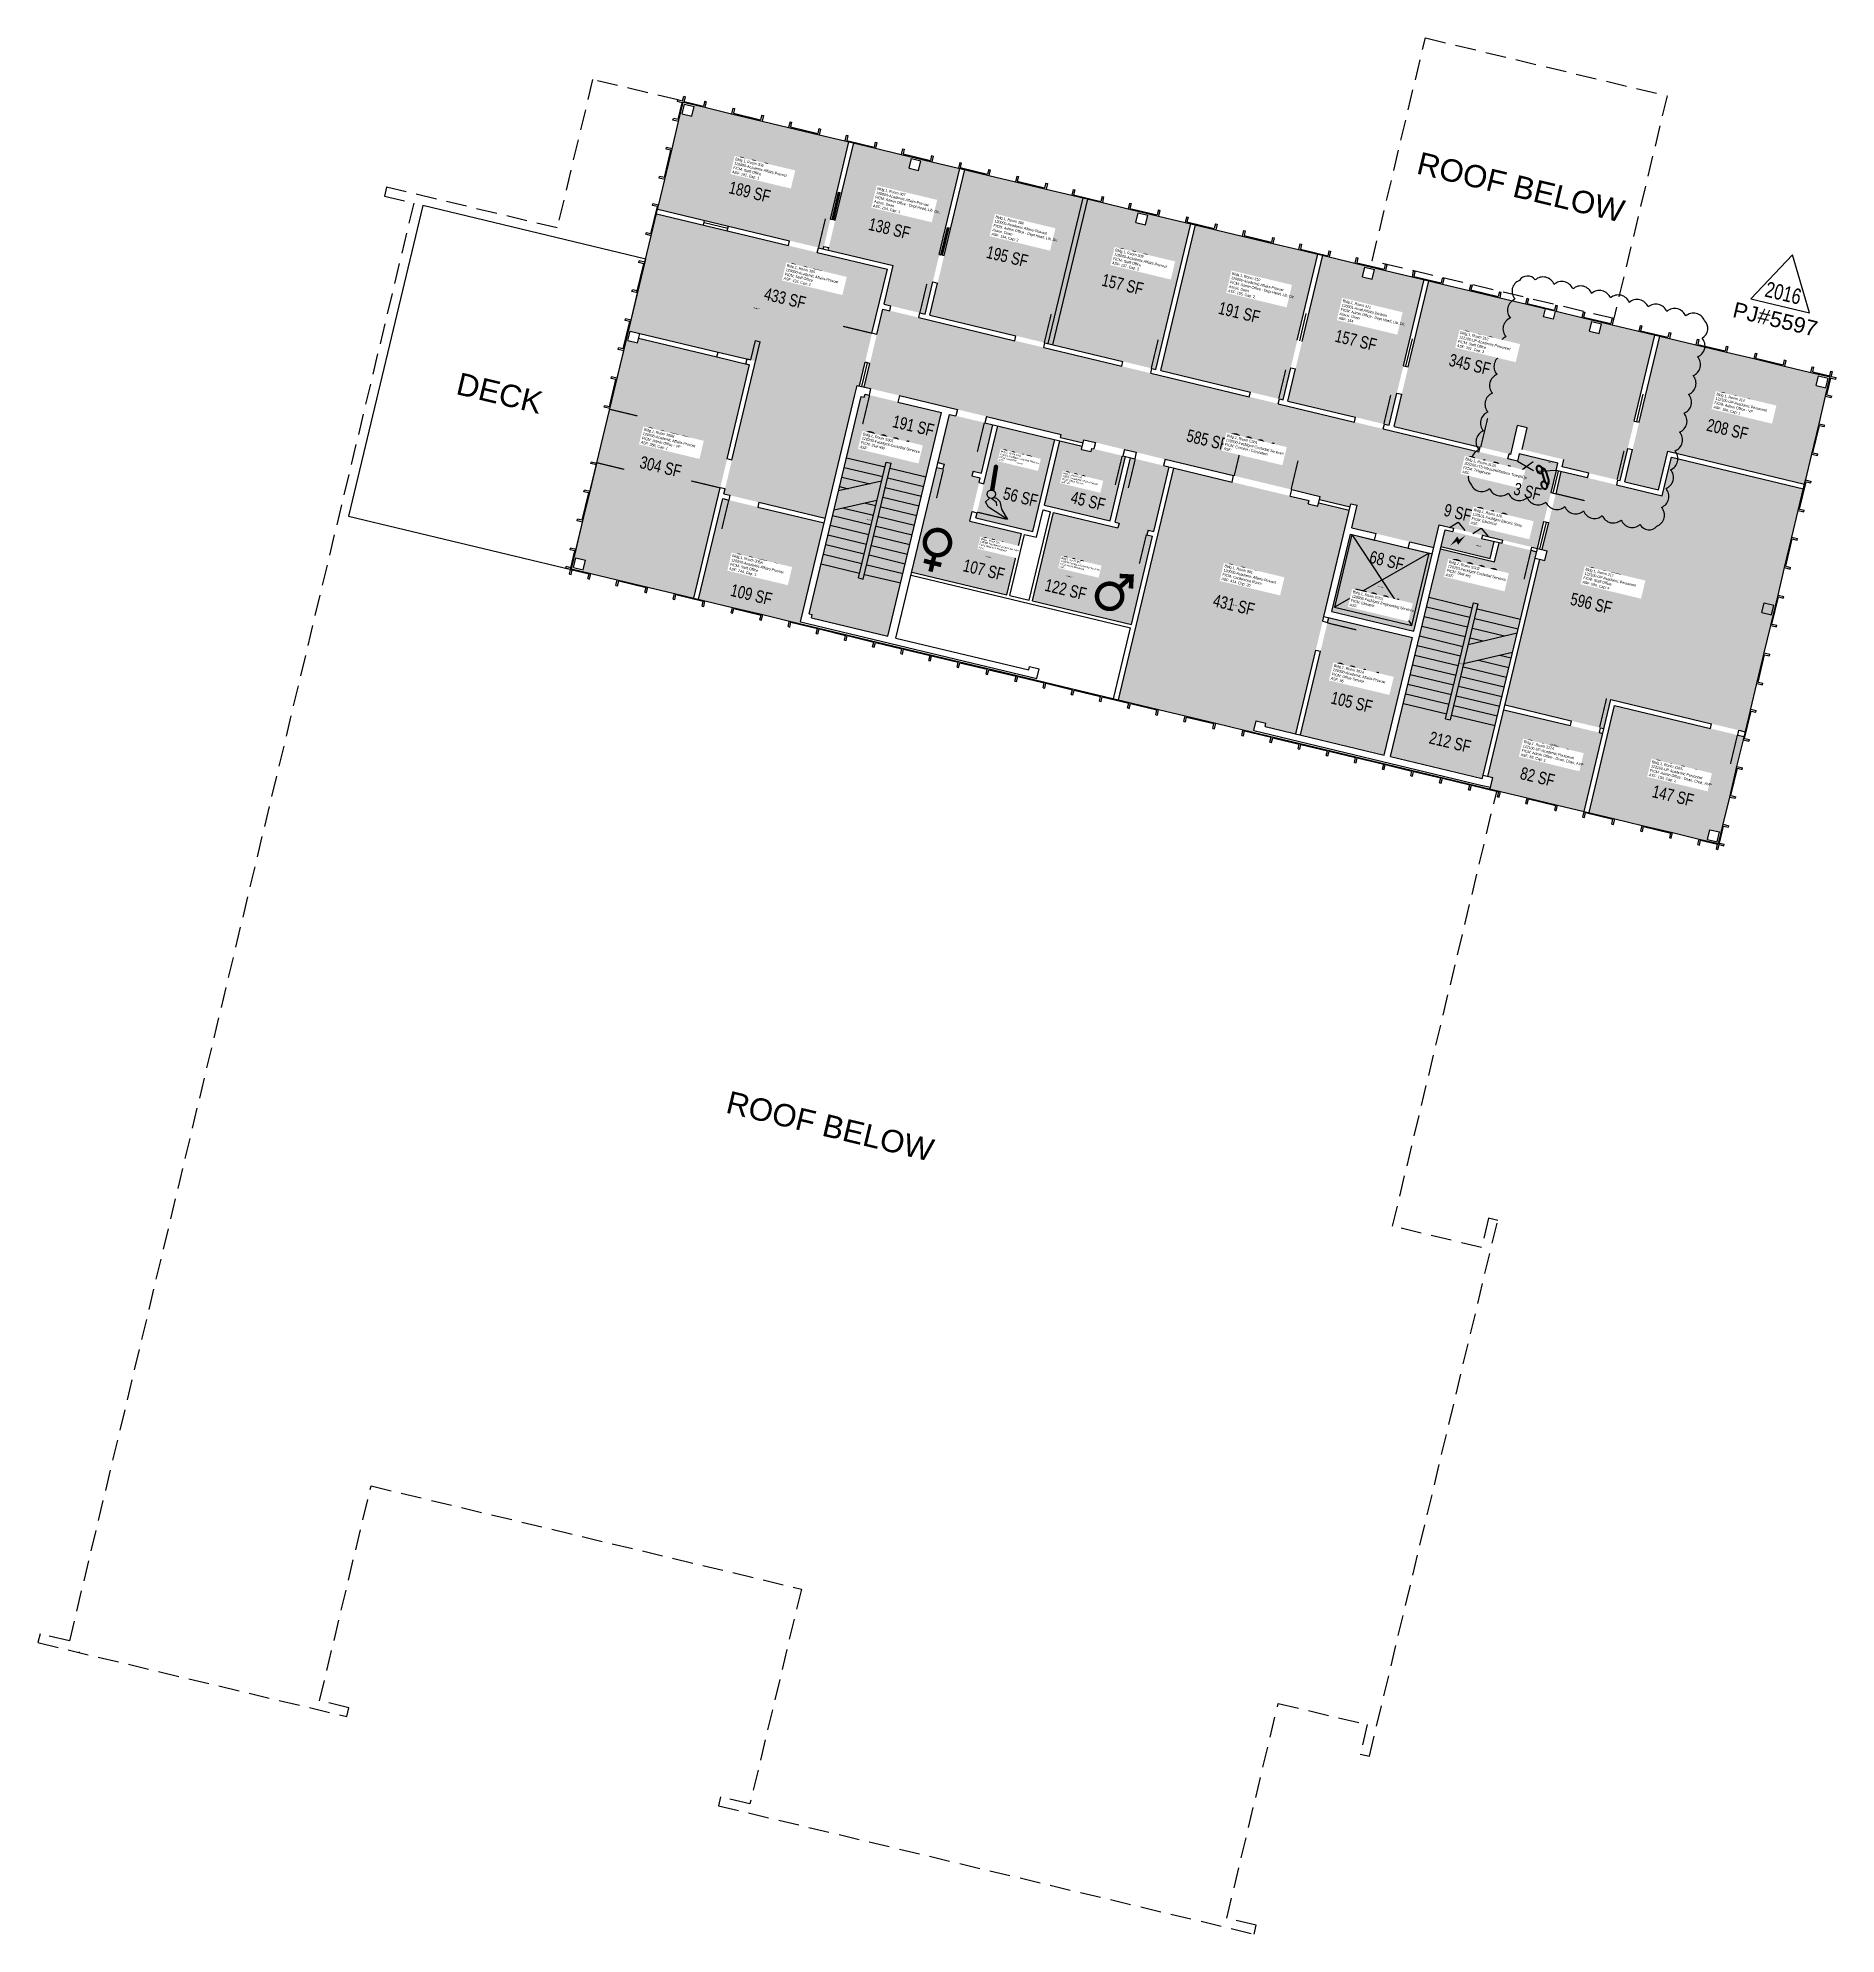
# Model space of a CAD drawing. Header units: inches. Extents: x 69220657 to 69222831, y 27675098 to 27677390.
import ezdxf
from ezdxf.enums import TextEntityAlignment as Align

# ---------------------------------------------------------------- set-up
doc = ezdxf.new("R2010")
doc.units = ezdxf.units.IN
doc.header["$LTSCALE"] = 100
doc.header["$MEASUREMENT"] = 0
doc.linetypes.add('DASHED2', pattern=[0.375, 0.25, -0.125])
doc.layers.get('0').update_dxf_attribs({"linetype": 'CONTINUOUS'})
for name, color, linetype in [('A-DOOR', 2, 'CONTINUOUS'), ('A-FLOR', 3, 'CONTINUOUS'), ('A-GLAZ', 1, 'CONTINUOUS'), ('A-IDEN-ICON', 4, 'CONTINUOUS'), ('A-IDEN-RNUM', 7, 'CONTINUOUS'), ('A-IDEN-SNUM', 4, 'CONTINUOUS'), ('A-IDEN-VNUM', 4, 'CONTINUOUS'), ('A-MISC', 3, 'CONTINUOUS'), ('A-WALL', 5, 'CONTINUOUS'), ('AREA-TEXT', 3, 'CONTINUOUS'), ('Rooms-Category-Color', 7, 'CONTINUOUS'), ('Rooms-College-Color', 7, 'CONTINUOUS'), ('Rooms-Department-Color', 7, 'CONTINUOUS'), ('Rooms-Division-Color', 7, 'CONTINUOUS'), ('Rooms-Information', 7, 'CONTINUOUS')]:
    doc.layers.add(name, color=color, linetype=linetype)
doc.layers.add('A-REV', color=1, linetype='CONTINUOUS', true_color=0xff0000)
doc.styles.add('Annotative', font='arial.ttf')
doc.styles.add('AREA', font='arial.ttf', dxfattribs={"height": 15})
doc.styles.add('Arial', font='arial.ttf')
doc.styles.add('ROOMSNUMBER', font='arial.ttf', dxfattribs={"height": 1})
doc.styles.add('ROOMVNUMBER', font='arial.ttf', dxfattribs={"width": 0.85, "height": 0.075})

# ---------------------------------------------------------------- blocks, each defined once
blk = doc.blocks.new('CPMEN')
at = {"const_width": 0.015}
blk.add_lwpolyline([(-0.0575, -0.02, 1), (0.0275, -0.02, 1)], format="xyb", close=True, dxfattribs=at)
for points in [[(0.055, 0.01), (0.055, 0.05), (0.015, 0.05)], [(0.0151, 0.0101), (0.055, 0.05)]]:
    blk.add_lwpolyline(points, dxfattribs=at)
blk = doc.blocks.new('CPWOMEN')
at = {"const_width": 0.015}
blk.add_lwpolyline([(-0.0375, 0, 1), (0.0475, 0, 1)], format="xyb", close=True, dxfattribs=at)
for points in [[(-0.025, -0.07), (0.035, -0.07)], [(0.005, -0.04), (0.005, -0.1)]]:
    blk.add_lwpolyline(points, dxfattribs=at)
blk = doc.blocks.new('CPCUST')
for p, q in [((0.0171, -0.0639), (0.02, -0.0466)), ((0.0262, -0.0408), (0.0446, -0.0406)), ((0.0297, -0.0341), (0.0376, -0.0302)), ((0.1117, -0.0625), (0.0358, -0.0705)), ((0.0376, -0.0302), (0.0533, -0.0324)), ((0.0446, -0.0406), (0.0543, -0.0505)), ((0.0533, -0.0324), (0.0745, -0.0479)), ((0.0745, -0.0479), (0.1117, -0.0625)), ((0.0358, -0.0705), (0.0171, -0.0639))]:
    blk.add_line(p, q)
at = {"const_width": 0.015}
blk.add_lwpolyline([(-0.03, 0.05), (0.01, -0.0193)], dxfattribs=at)
at = {"const_width": 0.0075}
blk.add_lwpolyline([(-0.0332, 0.0481, 1), (-0.0268, 0.0519, 1)], format="xyb", close=True, dxfattribs=at)
blk.add_circle((0.0158, -0.0313), 0.0141)
blk = doc.blocks.new('CPELECT')
blk.add_lwpolyline([(0.062, 0.063, 0, 0.03, 0), (0.01, -0.017, 0.03, 0.03, 0), (-0.01, 0.007, 0.03, 0, 0), (-0.062, -0.073, 0.03, 0, 0)], format="xyseb")
blk = doc.blocks.new('CPPHONE')
for p, q in [((0.01, 0.025), (-0.02, -0.025)), ((0.017, 0.028), (-0.018, -0.033))]:
    blk.add_line(p, q)
for points in [[(0.036, 0.057), (0.042, 0.031), (0.038, 0.011), (0.008, -0.041), (-0.008, -0.056), (-0.034, -0.064)], [(0.033, 0.047), (0.037, 0.031), (0.033, 0.013), (0.004, -0.038), (-0.011, -0.051), (-0.026, -0.057)]]:
    blk.add_lwpolyline(points)
for points in [[(0.029, 0.079, 0.139889), (0.022, 0.08, 0.107118), (0.012, 0.078, 0.079812), (0.004, 0.072, 0.067459), (-0.003, 0.063, 0.067459), (-0.008, 0.051, 0.079812), (-0.009, 0.041, 0.107118), (-0.006, 0.032, 0.139889), (-0.001, 0.027, 0.139889), (0.006, 0.025, 0.107118), (0.015, 0.027, 0.079812), (0.024, 0.033, 0.067459), (0.031, 0.043, 0.067459), (0.036, 0.054, 0.079812), (0.037, 0.064, 0.107118), (0.034, 0.073, 0.139889)], [(0.026, 0.074, 0.139889), (0.022, 0.075, 0.107118), (0.014, 0.074, 0.079812), (0.007, 0.069, 0.067459), (0.001, 0.06, 0.067459), (-0.003, 0.05, 0.079812), (-0.004, 0.042, 0.107118), (-0.002, 0.034, 0.139889), (0.001, 0.031, 0.139889), (0.006, 0.03, 0.107118), (0.013, 0.032, 0.079812), (0.02, 0.037, 0.067459), (0.027, 0.045, 0.067459), (0.031, 0.055, 0.079812), (0.032, 0.064, 0.107118), (0.03, 0.071, 0.139889)], [(-0.026, -0.017, 0.139889), (-0.033, -0.015, 0.107118), (-0.043, -0.017, 0.079812), (-0.051, -0.023, 0.067459), (-0.058, -0.033, 0.067459), (-0.063, -0.044, 0.079812), (-0.064, -0.054, 0.107118), (-0.061, -0.063, 0.139889), (-0.056, -0.069, 0.139889), (-0.049, -0.07, 0.107118), (-0.04, -0.068, 0.079812), (-0.031, -0.062, 0.067459), (-0.024, -0.053, 0.067459), (-0.019, -0.041, 0.079812), (-0.018, -0.031, 0.107118), (-0.021, -0.022, 0.139889)], [(-0.029, -0.021, 0.139889), (-0.033, -0.02, 0.107118), (-0.041, -0.022, 0.079812), (-0.048, -0.027, 0.067459), (-0.054, -0.035, 0.067459), (-0.058, -0.045, 0.079812), (-0.059, -0.054, 0.107118), (-0.057, -0.061, 0.139889), (-0.054, -0.064, 0.139889), (-0.049, -0.065, 0.107118), (-0.042, -0.064, 0.079812), (-0.035, -0.059, 0.067459), (-0.028, -0.05, 0.067459), (-0.024, -0.04, 0.079812), (-0.023, -0.032, 0.107118), (-0.025, -0.024, 0.139889)]]:
    blk.add_lwpolyline(points, format="xyb", close=True)
blk = doc.blocks.new('ProjectRev')
at = {"transparency": 16777216}
blk.add_lwpolyline([(0, 0.122), (-0.1221, -0.0895), (0.1221, -0.0895)], close=True, dxfattribs=at)
at = {"transparency": 16777216, "insert": (-0.1798, -0.1151), "char_height": 0.0625, "width": 0.24749, "attachment_point": 1, "style": 'Arial'}
blk.add_mtext('PJ#', dxfattribs=at)
at = {"transparency": 16777216, "style": 'Arial', "width": 0.75}
blk.add_attdef('YEAR', text='', height=18.75, dxfattribs=at).set_placement((0, 0), align=Align.MIDDLE_CENTER)
at = {"transparency": 16777216, "style": 'Arial'}
blk.add_attdef('PROJECT', text='', height=18.75, dxfattribs=at).set_placement((-0.0276, -0.1151), align=Align.TOP_LEFT)

msp = doc.modelspace()

# ---------------------------------------------------------------- hatches: boundary and pattern name
at = {"layer": 'Rooms-Category-Color', "true_color": 0xfa9ba3}
for points in [[(69221433.8, 27677298.7), (69221447.4, 27677295.4), (69221450.6, 27677309), (69221637.4, 27677264.4), (69221606.4, 27677135), (69221406.1, 27677182.9)], [(69221771.6, 27677232), (69221724.9, 27677243.2), (69221721.6, 27677229.6), (69221710, 27677232.4), (69221713.2, 27677246), (69221700.6, 27677249), (69221669.5, 27677256.5), (69221643.2, 27677262.8), (69221620.8, 27677169.4), (69221612.9, 27677136.4), (69221612.2, 27677133.4), (69221691, 27677114.6), (69221679.8, 27677067.9), (69221688.1, 27677065.9), (69221723.1, 27677057.5), (69221729.4, 27677056), (69221738.7, 27677094.9), (69221746.6, 27677128)], [(69221777.4, 27677230.9), (69221928.1, 27677194.5), (69221886, 27677018.5), (69221735.3, 27677054.9)], [(69221928.1, 27677194.5), (69221987.4, 27677180.4), (69221984.1, 27677166.7), (69221995.8, 27677163.9), (69221999.1, 27677177.6), (69222050.6, 27677165.2), (69222008.5, 27676989.2), (69221886, 27677018.5)], [(69221404.6, 27677176.8), (69221604.9, 27677129), (69221641.4, 27677120), (69221683.7, 27677109.9), (69221674.4, 27677071.3), (69221672.5, 27677063.5), (69221650, 27676969.1), (69221647.1, 27676969.8), (69221608.7, 27676809.3), (69221486.1, 27676838.7), (69221524.5, 27676999), (69221370.8, 27677035.8), (69221390.4, 27677117.5), (69221398.5, 27677151.5)], [(69222056.4, 27677163.7), (69222204.3, 27677128.4), (69222162.2, 27676952.3), (69222014.3, 27676987.7)], [(69222210.1, 27677126.9), (69222261.6, 27677114.6), (69222258.4, 27677101), (69222270, 27677098.2), (69222273.3, 27677111.8), (69222332.6, 27677097.6), (69222290.5, 27676921.6), (69222168, 27676950.9)], [(69222296.4, 27676920.2), (69222338.5, 27677096.2), (69222479.5, 27677062.4), (69222477.2, 27677052.7), (69222488.9, 27677049.9), (69222491.2, 27677059.6), (69222535.9, 27677048.9), (69222532.7, 27677035.3), (69222544.3, 27677032.5), (69222547.6, 27677046.1), (69222611.8, 27677030.7), (69222569.6, 27676854.7), (69222499.6, 27676871.5), (69222501.7, 27676880.2), (69222451.1, 27676892.4), (69222457.4, 27676918.6), (69222445.8, 27676921.4), (69222437.4, 27676886.4)], [(69221368.1, 27677024.4), (69221370, 27677024), (69221381.7, 27677021.2), (69221383.1, 27677027), (69221517.3, 27676994.9), (69221449.9, 27676712.9), (69221315.7, 27676745), (69221318.9, 27676758.6), (69221305.3, 27676761.8)], [(69222617.6, 27677029.3), (69222810.1, 27676983.3), (69222806.9, 27676969.7), (69222820.5, 27676966.4), (69222792.8, 27676850.7), (69222627.5, 27676890.2), (69222616.3, 27676843.5), (69222575.5, 27676853.3)], [(69221892.2, 27676902.9), (69221919.4, 27676896.3), (69221918.5, 27676892.5), (69221930.1, 27676889.7), (69221931.1, 27676893.6), (69221971.9, 27676883.8), (69221953.3, 27676806), (69221873.6, 27676825.1)], [(69222498.2, 27676865.7), (69222620.7, 27676836.3), (69222631.9, 27676883), (69222791.4, 27676844.8), (69222754.8, 27676692.1), (69222721.1, 27676551.1), (69222558.6, 27676590), (69222550.2, 27676554.9), (69222430.6, 27676583.6), (69222472.9, 27676759.6), (69222478.7, 27676758.3), (69222481.5, 27676769.9), (69222475.6, 27676771.3)], [(69222030.3, 27676869.8), (69222193.7, 27676830.6), (69222192.7, 27676826.8), (69222204.4, 27676824), (69222205.3, 27676827.9), (69222242.3, 27676819), (69222177.6, 27676549.1), (69222140.7, 27676558), (69222141.6, 27676561.8), (69222129.9, 27676564.6), (69222126.7, 27676551), (69221963.3, 27676590.1)], [(69221484.7, 27676832.9), (69221607.2, 27676803.6), (69221578.2, 27676682), (69221455.6, 27676711.3)], [(69222217.4, 27676689.7), (69222318.6, 27676665.5), (69222284.6, 27676523.5), (69222183.5, 27676547.7)], [(69222526.3, 27676454.8), (69222412.5, 27676482.1), (69222415.7, 27676495.7), (69222409.9, 27676497.1), (69222429.2, 27676577.7), (69222548.8, 27676549.1)], [(69222563.1, 27676582.8), (69222719, 27676545.4), (69222691.4, 27676429.7), (69222678.3, 27676432.8), (69222675.1, 27676419.2), (69222532.1, 27676453.4)]]:
    msp.add_hatch(color=241, dxfattribs=at).paths.add_polyline_path(points)
at = {"layer": 'Rooms-Category-Color', "true_color": 0xadadad}
for points in [[(69221872.9, 27677015.5), (69221686.7, 27677060.1), (69221678.4, 27677062.1), (69221662.7, 27676996.4), (69221655.8, 27676967.7), (69221663.5, 27676965.9), (69221768.6, 27676940.7), (69221894.1, 27676910.6), (69221893.1, 27676906.8), (69221920.4, 27676900.2), (69221921.3, 27676904.1), (69221935.3, 27676900.8), (69221984.7, 27676888.9), (69222102.4, 27676860.7), (69222195.5, 27676838.4), (69222207.2, 27676835.6), (69222206.3, 27676831.7), (69222243.2, 27676822.9), (69222244.2, 27676826.8), (69222251.9, 27676824.9), (69222245.4, 27676797.7), (69222315.4, 27676780.9), (69222344.6, 27676773.9), (69222351.1, 27676801.2), (69222463, 27676774.4), (69222469.8, 27676772.7), (69222477.6, 27676805.3), (69222492.4, 27676867.1), (69222451.5, 27676876.8), (69222445.7, 27676878.2), (69222434.2, 27676881), (69222283.4, 27676917.1), (69222156.4, 27676947.6), (69222002.2, 27676984.5)], [(69221652, 27676956.3), (69221655.9, 27676955.4), (69221656.9, 27676959.3), (69221749.3, 27676937.2), (69221684.6, 27676666.8), (69221592.2, 27676688.9), (69221593.1, 27676692.8), (69221589.2, 27676693.7)], [(69221743.6, 27676870.6), (69221751, 27676868.9), (69221752.4, 27676874.7), (69221745, 27676876.4), (69221759, 27676934.8), (69221811.5, 27676922.2), (69221797.5, 27676863.9), (69221787.4, 27676866.3), (69221786, 27676860.5), (69221796.1, 27676858), (69221783.6, 27676805.5), (69221845.8, 27676790.6), (69221828.1, 27676716.7), (69221713.4, 27676744.2)], [(69221817.3, 27676920.8), (69221886.4, 27676904.3), (69221859.9, 27676793.4), (69221790.8, 27676809.9)], [(69221977.8, 27676882.4), (69221959.1, 27676804.6), (69221964, 27676803.4), (69221962.6, 27676797.6), (69221884.8, 27676816.2), (69221859.2, 27676709.2), (69221978.8, 27676680.6), (69222004.4, 27676787.6), (69221997.6, 27676789.2), (69221999, 27676795), (69222005.8, 27676793.4), (69222024.5, 27676871.2)], [(69222494.5, 27676875.8), (69222447.8, 27676887), (69222445.7, 27676878.2), (69222492.4, 27676867.1)], [(69222243, 27676790.5), (69222342.2, 27676766.8), (69222319.9, 27676673.4), (69222220.7, 27676697.2)], [(69222417.5, 27676781.1), (69222412.6, 27676760.7), (69222353.1, 27676775), (69222358, 27676795.4)], [(69222423.4, 27676779.7), (69222469.4, 27676768.7), (69222403.3, 27676495.2), (69222292.4, 27676521.7), (69222352.4, 27676772.1), (69222417.8, 27676756.4)]]:
    msp.add_hatch(color=253, dxfattribs=at).paths.add_polyline_path(points)
at = {"layer": 'Rooms-College-Color', "true_color": 0x80bc67}
for points in [[(69221433.8, 27677298.7), (69221447.4, 27677295.4), (69221450.6, 27677309), (69221637.4, 27677264.4), (69221606.4, 27677135), (69221406.1, 27677182.9)], [(69221771.6, 27677232), (69221724.9, 27677243.2), (69221721.6, 27677229.6), (69221710, 27677232.4), (69221713.2, 27677246), (69221700.6, 27677249), (69221669.5, 27677256.5), (69221643.2, 27677262.8), (69221620.8, 27677169.4), (69221612.9, 27677136.4), (69221612.2, 27677133.4), (69221691, 27677114.6), (69221679.8, 27677067.9), (69221688.1, 27677065.9), (69221723.1, 27677057.5), (69221729.4, 27677056), (69221738.7, 27677094.9), (69221746.6, 27677128)], [(69221777.4, 27677230.9), (69221928.1, 27677194.5), (69221886, 27677018.5), (69221735.3, 27677054.9)], [(69221928.1, 27677194.5), (69221987.4, 27677180.4), (69221984.1, 27677166.7), (69221995.8, 27677163.9), (69221999.1, 27677177.6), (69222050.6, 27677165.2), (69222008.5, 27676989.2), (69221886, 27677018.5)], [(69221404.6, 27677176.8), (69221604.9, 27677129), (69221641.4, 27677120), (69221683.7, 27677109.9), (69221674.4, 27677071.3), (69221672.5, 27677063.5), (69221650, 27676969.1), (69221647.1, 27676969.8), (69221608.7, 27676809.3), (69221486.1, 27676838.7), (69221524.5, 27676999), (69221370.8, 27677035.8), (69221390.4, 27677117.5), (69221398.5, 27677151.5)], [(69222056.4, 27677163.7), (69222204.3, 27677128.4), (69222162.2, 27676952.3), (69222014.3, 27676987.7)], [(69222210.1, 27677126.9), (69222261.6, 27677114.6), (69222258.4, 27677101), (69222270, 27677098.2), (69222273.3, 27677111.8), (69222332.6, 27677097.6), (69222290.5, 27676921.6), (69222168, 27676950.9)], [(69222296.4, 27676920.2), (69222338.5, 27677096.2), (69222479.5, 27677062.4), (69222477.2, 27677052.7), (69222488.9, 27677049.9), (69222491.2, 27677059.6), (69222535.9, 27677048.9), (69222532.7, 27677035.3), (69222544.3, 27677032.5), (69222547.6, 27677046.1), (69222611.8, 27677030.7), (69222569.6, 27676854.7), (69222499.6, 27676871.5), (69222501.7, 27676880.2), (69222451.1, 27676892.4), (69222457.4, 27676918.6), (69222445.8, 27676921.4), (69222437.4, 27676886.4)], [(69221368.1, 27677024.4), (69221370, 27677024), (69221381.7, 27677021.2), (69221383.1, 27677027), (69221517.3, 27676994.9), (69221449.9, 27676712.9), (69221315.7, 27676745), (69221318.9, 27676758.6), (69221305.3, 27676761.8)], [(69222617.6, 27677029.3), (69222810.1, 27676983.3), (69222806.9, 27676969.7), (69222820.5, 27676966.4), (69222792.8, 27676850.7), (69222627.5, 27676890.2), (69222616.3, 27676843.5), (69222575.5, 27676853.3)], [(69221892.2, 27676902.9), (69221919.4, 27676896.3), (69221918.5, 27676892.5), (69221930.1, 27676889.7), (69221931.1, 27676893.6), (69221971.9, 27676883.8), (69221953.3, 27676806), (69221873.6, 27676825.1)], [(69222498.2, 27676865.7), (69222620.7, 27676836.3), (69222631.9, 27676883), (69222791.4, 27676844.8), (69222754.8, 27676692.1), (69222721.1, 27676551.1), (69222558.6, 27676590), (69222550.2, 27676554.9), (69222430.6, 27676583.6), (69222472.9, 27676759.6), (69222478.7, 27676758.3), (69222481.5, 27676769.9), (69222475.6, 27676771.3)], [(69222030.3, 27676869.8), (69222193.7, 27676830.6), (69222192.7, 27676826.8), (69222204.4, 27676824), (69222205.3, 27676827.9), (69222242.3, 27676819), (69222177.6, 27676549.1), (69222140.7, 27676558), (69222141.6, 27676561.8), (69222129.9, 27676564.6), (69222126.7, 27676551), (69221963.3, 27676590.1)], [(69221484.7, 27676832.9), (69221607.2, 27676803.6), (69221578.2, 27676682), (69221455.6, 27676711.3)], [(69222217.4, 27676689.7), (69222318.6, 27676665.5), (69222284.6, 27676523.5), (69222183.5, 27676547.7)], [(69222526.3, 27676454.8), (69222412.5, 27676482.1), (69222415.7, 27676495.7), (69222409.9, 27676497.1), (69222429.2, 27676577.7), (69222548.8, 27676549.1)], [(69222563.1, 27676582.8), (69222719, 27676545.4), (69222691.4, 27676429.7), (69222678.3, 27676432.8), (69222675.1, 27676419.2), (69222532.1, 27676453.4)]]:
    msp.add_hatch(color=83, dxfattribs=at).paths.add_polyline_path(points)
at = {"layer": 'Rooms-College-Color', "true_color": 0xadadad}
for points in [[(69221872.9, 27677015.5), (69221686.7, 27677060.1), (69221678.4, 27677062.1), (69221662.7, 27676996.4), (69221655.8, 27676967.7), (69221663.5, 27676965.9), (69221768.6, 27676940.7), (69221894.1, 27676910.6), (69221893.1, 27676906.8), (69221920.4, 27676900.2), (69221921.3, 27676904.1), (69221935.3, 27676900.8), (69221984.7, 27676888.9), (69222102.4, 27676860.7), (69222195.5, 27676838.4), (69222207.2, 27676835.6), (69222206.3, 27676831.7), (69222243.2, 27676822.9), (69222244.2, 27676826.8), (69222251.9, 27676824.9), (69222245.4, 27676797.7), (69222315.4, 27676780.9), (69222344.6, 27676773.9), (69222351.1, 27676801.2), (69222463, 27676774.4), (69222469.8, 27676772.7), (69222477.6, 27676805.3), (69222492.4, 27676867.1), (69222451.5, 27676876.8), (69222445.7, 27676878.2), (69222434.2, 27676881), (69222283.4, 27676917.1), (69222156.4, 27676947.6), (69222002.2, 27676984.5)], [(69221652, 27676956.3), (69221655.9, 27676955.4), (69221656.9, 27676959.3), (69221749.3, 27676937.2), (69221684.6, 27676666.8), (69221592.2, 27676688.9), (69221593.1, 27676692.8), (69221589.2, 27676693.7)], [(69221743.6, 27676870.6), (69221751, 27676868.9), (69221752.4, 27676874.7), (69221745, 27676876.4), (69221759, 27676934.8), (69221811.5, 27676922.2), (69221797.5, 27676863.9), (69221787.4, 27676866.3), (69221786, 27676860.5), (69221796.1, 27676858), (69221783.6, 27676805.5), (69221845.8, 27676790.6), (69221828.1, 27676716.7), (69221713.4, 27676744.2)], [(69221817.3, 27676920.8), (69221886.4, 27676904.3), (69221859.9, 27676793.4), (69221790.8, 27676809.9)], [(69221977.8, 27676882.4), (69221959.1, 27676804.6), (69221964, 27676803.4), (69221962.6, 27676797.6), (69221884.8, 27676816.2), (69221859.2, 27676709.2), (69221978.8, 27676680.6), (69222004.4, 27676787.6), (69221997.6, 27676789.2), (69221999, 27676795), (69222005.8, 27676793.4), (69222024.5, 27676871.2)], [(69222494.5, 27676875.8), (69222447.8, 27676887), (69222445.7, 27676878.2), (69222492.4, 27676867.1)], [(69222243, 27676790.5), (69222342.2, 27676766.8), (69222319.9, 27676673.4), (69222220.7, 27676697.2)], [(69222417.5, 27676781.1), (69222412.6, 27676760.7), (69222353.1, 27676775), (69222358, 27676795.4)], [(69222423.4, 27676779.7), (69222469.4, 27676768.7), (69222403.3, 27676495.2), (69222292.4, 27676521.7), (69222352.4, 27676772.1), (69222417.8, 27676756.4)]]:
    msp.add_hatch(color=253, dxfattribs=at).paths.add_polyline_path(points)
at = {"layer": 'Rooms-Department-Color', "true_color": 0x62f98f}
for points in [[(69221433.8, 27677298.7), (69221447.4, 27677295.4), (69221450.6, 27677309), (69221637.4, 27677264.4), (69221606.4, 27677135), (69221406.1, 27677182.9)], [(69221771.6, 27677232), (69221724.9, 27677243.2), (69221721.6, 27677229.6), (69221710, 27677232.4), (69221713.2, 27677246), (69221700.6, 27677249), (69221669.5, 27677256.5), (69221643.2, 27677262.8), (69221620.8, 27677169.4), (69221612.9, 27677136.4), (69221612.2, 27677133.4), (69221691, 27677114.6), (69221679.8, 27677067.9), (69221688.1, 27677065.9), (69221723.1, 27677057.5), (69221729.4, 27677056), (69221738.7, 27677094.9), (69221746.6, 27677128)], [(69221777.4, 27677230.9), (69221928.1, 27677194.5), (69221886, 27677018.5), (69221735.3, 27677054.9)], [(69221928.1, 27677194.5), (69221987.4, 27677180.4), (69221984.1, 27677166.7), (69221995.8, 27677163.9), (69221999.1, 27677177.6), (69222050.6, 27677165.2), (69222008.5, 27676989.2), (69221886, 27677018.5)], [(69221404.6, 27677176.8), (69221604.9, 27677129), (69221641.4, 27677120), (69221683.7, 27677109.9), (69221674.4, 27677071.3), (69221672.5, 27677063.5), (69221650, 27676969.1), (69221647.1, 27676969.8), (69221608.7, 27676809.3), (69221486.1, 27676838.7), (69221524.5, 27676999), (69221370.8, 27677035.8), (69221390.4, 27677117.5), (69221398.5, 27677151.5)], [(69222056.4, 27677163.7), (69222204.3, 27677128.4), (69222162.2, 27676952.3), (69222014.3, 27676987.7)], [(69222210.1, 27677126.9), (69222261.6, 27677114.6), (69222258.4, 27677101), (69222270, 27677098.2), (69222273.3, 27677111.8), (69222332.6, 27677097.6), (69222290.5, 27676921.6), (69222168, 27676950.9)], [(69221368.1, 27677024.4), (69221370, 27677024), (69221381.7, 27677021.2), (69221383.1, 27677027), (69221517.3, 27676994.9), (69221449.9, 27676712.9), (69221315.7, 27676745), (69221318.9, 27676758.6), (69221305.3, 27676761.8)], [(69221892.2, 27676902.9), (69221919.4, 27676896.3), (69221918.5, 27676892.5), (69221930.1, 27676889.7), (69221931.1, 27676893.6), (69221971.9, 27676883.8), (69221953.3, 27676806), (69221873.6, 27676825.1)], [(69222030.3, 27676869.8), (69222193.7, 27676830.6), (69222192.7, 27676826.8), (69222204.4, 27676824), (69222205.3, 27676827.9), (69222242.3, 27676819), (69222177.6, 27676549.1), (69222140.7, 27676558), (69222141.6, 27676561.8), (69222129.9, 27676564.6), (69222126.7, 27676551), (69221963.3, 27676590.1)], [(69221484.7, 27676832.9), (69221607.2, 27676803.6), (69221578.2, 27676682), (69221455.6, 27676711.3)], [(69222217.4, 27676689.7), (69222318.6, 27676665.5), (69222284.6, 27676523.5), (69222183.5, 27676547.7)]]:
    msp.add_hatch(color=91, dxfattribs=at).paths.add_polyline_path(points)
at = {"layer": 'Rooms-Department-Color', "true_color": 0xdfff7f}
for points in [[(69222296.4, 27676920.2), (69222338.5, 27677096.2), (69222479.5, 27677062.4), (69222477.2, 27677052.7), (69222488.9, 27677049.9), (69222491.2, 27677059.6), (69222535.9, 27677048.9), (69222532.7, 27677035.3), (69222544.3, 27677032.5), (69222547.6, 27677046.1), (69222611.8, 27677030.7), (69222569.6, 27676854.7), (69222499.6, 27676871.5), (69222501.7, 27676880.2), (69222451.1, 27676892.4), (69222457.4, 27676918.6), (69222445.8, 27676921.4), (69222437.4, 27676886.4)], [(69222617.6, 27677029.3), (69222810.1, 27676983.3), (69222806.9, 27676969.7), (69222820.5, 27676966.4), (69222792.8, 27676850.7), (69222627.5, 27676890.2), (69222616.3, 27676843.5), (69222575.5, 27676853.3)], [(69222498.2, 27676865.7), (69222620.7, 27676836.3), (69222631.9, 27676883), (69222791.4, 27676844.8), (69222754.8, 27676692.1), (69222721.1, 27676551.1), (69222558.6, 27676590), (69222550.2, 27676554.9), (69222430.6, 27676583.6), (69222472.9, 27676759.6), (69222478.7, 27676758.3), (69222481.5, 27676769.9), (69222475.6, 27676771.3)], [(69222526.3, 27676454.8), (69222412.5, 27676482.1), (69222415.7, 27676495.7), (69222409.9, 27676497.1), (69222429.2, 27676577.7), (69222548.8, 27676549.1)], [(69222563.1, 27676582.8), (69222719, 27676545.4), (69222691.4, 27676429.7), (69222678.3, 27676432.8), (69222675.1, 27676419.2), (69222532.1, 27676453.4)]]:
    msp.add_hatch(color=61, dxfattribs=at).paths.add_polyline_path(points)
at = {"layer": 'Rooms-Department-Color', "true_color": 0xacacac}
for points in [[(69221872.9, 27677015.5), (69221686.7, 27677060.1), (69221678.4, 27677062.1), (69221662.7, 27676996.4), (69221655.8, 27676967.7), (69221663.5, 27676965.9), (69221768.6, 27676940.7), (69221894.1, 27676910.6), (69221893.1, 27676906.8), (69221920.4, 27676900.2), (69221921.3, 27676904.1), (69221935.3, 27676900.8), (69221984.7, 27676888.9), (69222102.4, 27676860.7), (69222195.5, 27676838.4), (69222207.2, 27676835.6), (69222206.3, 27676831.7), (69222243.2, 27676822.9), (69222244.2, 27676826.8), (69222251.9, 27676824.9), (69222245.4, 27676797.7), (69222315.4, 27676780.9), (69222344.6, 27676773.9), (69222351.1, 27676801.2), (69222463, 27676774.4), (69222469.8, 27676772.7), (69222477.6, 27676805.3), (69222492.4, 27676867.1), (69222451.5, 27676876.8), (69222445.7, 27676878.2), (69222434.2, 27676881), (69222283.4, 27676917.1), (69222156.4, 27676947.6), (69222002.2, 27676984.5)], [(69221652, 27676956.3), (69221655.9, 27676955.4), (69221656.9, 27676959.3), (69221749.3, 27676937.2), (69221684.6, 27676666.8), (69221592.2, 27676688.9), (69221593.1, 27676692.8), (69221589.2, 27676693.7)], [(69221743.6, 27676870.6), (69221751, 27676868.9), (69221752.4, 27676874.7), (69221745, 27676876.4), (69221759, 27676934.8), (69221811.5, 27676922.2), (69221797.5, 27676863.9), (69221787.4, 27676866.3), (69221786, 27676860.5), (69221796.1, 27676858), (69221783.6, 27676805.5), (69221845.8, 27676790.6), (69221828.1, 27676716.7), (69221713.4, 27676744.2)], [(69221817.3, 27676920.8), (69221886.4, 27676904.3), (69221859.9, 27676793.4), (69221790.8, 27676809.9)], [(69221977.8, 27676882.4), (69221959.1, 27676804.6), (69221964, 27676803.4), (69221962.6, 27676797.6), (69221884.8, 27676816.2), (69221859.2, 27676709.2), (69221978.8, 27676680.6), (69222004.4, 27676787.6), (69221997.6, 27676789.2), (69221999, 27676795), (69222005.8, 27676793.4), (69222024.5, 27676871.2)], [(69222494.5, 27676875.8), (69222447.8, 27676887), (69222445.7, 27676878.2), (69222492.4, 27676867.1)], [(69222243, 27676790.5), (69222342.2, 27676766.8), (69222319.9, 27676673.4), (69222220.7, 27676697.2)], [(69222417.5, 27676781.1), (69222412.6, 27676760.7), (69222353.1, 27676775), (69222358, 27676795.4)], [(69222423.4, 27676779.7), (69222469.4, 27676768.7), (69222403.3, 27676495.2), (69222292.4, 27676521.7), (69222352.4, 27676772.1), (69222417.8, 27676756.4)]]:
    msp.add_hatch(color=253, dxfattribs=at).paths.add_polyline_path(points)
at = {"layer": 'Rooms-Division-Color', "true_color": 0x62f98f}
for points in [[(69221433.8, 27677298.7), (69221447.4, 27677295.4), (69221450.6, 27677309), (69221637.4, 27677264.4), (69221606.4, 27677135), (69221406.1, 27677182.9)], [(69221771.6, 27677232), (69221724.9, 27677243.2), (69221721.6, 27677229.6), (69221710, 27677232.4), (69221713.2, 27677246), (69221700.6, 27677249), (69221669.5, 27677256.5), (69221643.2, 27677262.8), (69221620.8, 27677169.4), (69221612.9, 27677136.4), (69221612.2, 27677133.4), (69221691, 27677114.6), (69221679.8, 27677067.9), (69221688.1, 27677065.9), (69221723.1, 27677057.5), (69221729.4, 27677056), (69221738.7, 27677094.9), (69221746.6, 27677128)], [(69221777.4, 27677230.9), (69221928.1, 27677194.5), (69221886, 27677018.5), (69221735.3, 27677054.9)], [(69221928.1, 27677194.5), (69221987.4, 27677180.4), (69221984.1, 27677166.7), (69221995.8, 27677163.9), (69221999.1, 27677177.6), (69222050.6, 27677165.2), (69222008.5, 27676989.2), (69221886, 27677018.5)], [(69221404.6, 27677176.8), (69221604.9, 27677129), (69221641.4, 27677120), (69221683.7, 27677109.9), (69221674.4, 27677071.3), (69221672.5, 27677063.5), (69221650, 27676969.1), (69221647.1, 27676969.8), (69221608.7, 27676809.3), (69221486.1, 27676838.7), (69221524.5, 27676999), (69221370.8, 27677035.8), (69221390.4, 27677117.5), (69221398.5, 27677151.5)], [(69222056.4, 27677163.7), (69222204.3, 27677128.4), (69222162.2, 27676952.3), (69222014.3, 27676987.7)], [(69222210.1, 27677126.9), (69222261.6, 27677114.6), (69222258.4, 27677101), (69222270, 27677098.2), (69222273.3, 27677111.8), (69222332.6, 27677097.6), (69222290.5, 27676921.6), (69222168, 27676950.9)], [(69221368.1, 27677024.4), (69221370, 27677024), (69221381.7, 27677021.2), (69221383.1, 27677027), (69221517.3, 27676994.9), (69221449.9, 27676712.9), (69221315.7, 27676745), (69221318.9, 27676758.6), (69221305.3, 27676761.8)], [(69221892.2, 27676902.9), (69221919.4, 27676896.3), (69221918.5, 27676892.5), (69221930.1, 27676889.7), (69221931.1, 27676893.6), (69221971.9, 27676883.8), (69221953.3, 27676806), (69221873.6, 27676825.1)], [(69222030.3, 27676869.8), (69222193.7, 27676830.6), (69222192.7, 27676826.8), (69222204.4, 27676824), (69222205.3, 27676827.9), (69222242.3, 27676819), (69222177.6, 27676549.1), (69222140.7, 27676558), (69222141.6, 27676561.8), (69222129.9, 27676564.6), (69222126.7, 27676551), (69221963.3, 27676590.1)], [(69221484.7, 27676832.9), (69221607.2, 27676803.6), (69221578.2, 27676682), (69221455.6, 27676711.3)], [(69222217.4, 27676689.7), (69222318.6, 27676665.5), (69222284.6, 27676523.5), (69222183.5, 27676547.7)]]:
    msp.add_hatch(color=91, dxfattribs=at).paths.add_polyline_path(points)
at = {"layer": 'Rooms-Division-Color', "true_color": 0xdfff7f}
for points in [[(69222296.4, 27676920.2), (69222338.5, 27677096.2), (69222479.5, 27677062.4), (69222477.2, 27677052.7), (69222488.9, 27677049.9), (69222491.2, 27677059.6), (69222535.9, 27677048.9), (69222532.7, 27677035.3), (69222544.3, 27677032.5), (69222547.6, 27677046.1), (69222611.8, 27677030.7), (69222569.6, 27676854.7), (69222499.6, 27676871.5), (69222501.7, 27676880.2), (69222451.1, 27676892.4), (69222457.4, 27676918.6), (69222445.8, 27676921.4), (69222437.4, 27676886.4)], [(69222617.6, 27677029.3), (69222810.1, 27676983.3), (69222806.9, 27676969.7), (69222820.5, 27676966.4), (69222792.8, 27676850.7), (69222627.5, 27676890.2), (69222616.3, 27676843.5), (69222575.5, 27676853.3)], [(69222498.2, 27676865.7), (69222620.7, 27676836.3), (69222631.9, 27676883), (69222791.4, 27676844.8), (69222754.8, 27676692.1), (69222721.1, 27676551.1), (69222558.6, 27676590), (69222550.2, 27676554.9), (69222430.6, 27676583.6), (69222472.9, 27676759.6), (69222478.7, 27676758.3), (69222481.5, 27676769.9), (69222475.6, 27676771.3)], [(69222526.3, 27676454.8), (69222412.5, 27676482.1), (69222415.7, 27676495.7), (69222409.9, 27676497.1), (69222429.2, 27676577.7), (69222548.8, 27676549.1)], [(69222563.1, 27676582.8), (69222719, 27676545.4), (69222691.4, 27676429.7), (69222678.3, 27676432.8), (69222675.1, 27676419.2), (69222532.1, 27676453.4)]]:
    msp.add_hatch(color=61, dxfattribs=at).paths.add_polyline_path(points)
at = {"layer": 'Rooms-Division-Color', "true_color": 0xadadad}
for points in [[(69221872.9, 27677015.5), (69221686.7, 27677060.1), (69221678.4, 27677062.1), (69221662.7, 27676996.4), (69221655.8, 27676967.7), (69221663.5, 27676965.9), (69221768.6, 27676940.7), (69221894.1, 27676910.6), (69221893.1, 27676906.8), (69221920.4, 27676900.2), (69221921.3, 27676904.1), (69221935.3, 27676900.8), (69221984.7, 27676888.9), (69222102.4, 27676860.7), (69222195.5, 27676838.4), (69222207.2, 27676835.6), (69222206.3, 27676831.7), (69222243.2, 27676822.9), (69222244.2, 27676826.8), (69222251.9, 27676824.9), (69222245.4, 27676797.7), (69222315.4, 27676780.9), (69222344.6, 27676773.9), (69222351.1, 27676801.2), (69222463, 27676774.4), (69222469.8, 27676772.7), (69222477.6, 27676805.3), (69222492.4, 27676867.1), (69222451.5, 27676876.8), (69222445.7, 27676878.2), (69222434.2, 27676881), (69222283.4, 27676917.1), (69222156.4, 27676947.6), (69222002.2, 27676984.5)], [(69221652, 27676956.3), (69221655.9, 27676955.4), (69221656.9, 27676959.3), (69221749.3, 27676937.2), (69221684.6, 27676666.8), (69221592.2, 27676688.9), (69221593.1, 27676692.8), (69221589.2, 27676693.7)], [(69221743.6, 27676870.6), (69221751, 27676868.9), (69221752.4, 27676874.7), (69221745, 27676876.4), (69221759, 27676934.8), (69221811.5, 27676922.2), (69221797.5, 27676863.9), (69221787.4, 27676866.3), (69221786, 27676860.5), (69221796.1, 27676858), (69221783.6, 27676805.5), (69221845.8, 27676790.6), (69221828.1, 27676716.7), (69221713.4, 27676744.2)], [(69221817.3, 27676920.8), (69221886.4, 27676904.3), (69221859.9, 27676793.4), (69221790.8, 27676809.9)], [(69221977.8, 27676882.4), (69221959.1, 27676804.6), (69221964, 27676803.4), (69221962.6, 27676797.6), (69221884.8, 27676816.2), (69221859.2, 27676709.2), (69221978.8, 27676680.6), (69222004.4, 27676787.6), (69221997.6, 27676789.2), (69221999, 27676795), (69222005.8, 27676793.4), (69222024.5, 27676871.2)], [(69222494.5, 27676875.8), (69222447.8, 27676887), (69222445.7, 27676878.2), (69222492.4, 27676867.1)], [(69222243, 27676790.5), (69222342.2, 27676766.8), (69222319.9, 27676673.4), (69222220.7, 27676697.2)], [(69222417.5, 27676781.1), (69222412.6, 27676760.7), (69222353.1, 27676775), (69222358, 27676795.4)], [(69222423.4, 27676779.7), (69222469.4, 27676768.7), (69222403.3, 27676495.2), (69222292.4, 27676521.7), (69222352.4, 27676772.1), (69222417.8, 27676756.4)]]:
    msp.add_hatch(color=253, dxfattribs=at).paths.add_polyline_path(points)

# ---------------------------------------------------------------- linework, layer by layer
at = {"layer": 'A-DOOR'}
for p, q in [((69221617.9, 27677170.1), (69221625.8, 27677203.2)), ((69221749.6, 27677127.3), (69221757.5, 27677160.3)), ((69222182.3, 27677023.6), (69222190.2, 27677056.7)), ((69222310.7, 27676992.9), (69222318.6, 27677025.9)), ((69222589.8, 27676926), (69222597.7, 27676959.1)), ((69222445.7, 27676878.2), (69222464.8, 27676866.8)), ((69222492.4, 27676867.1), (69222470.1, 27676865.8))]:
    msp.add_line(p, q, dxfattribs=at)
for points in [[(69221600.5, 27677136.2, 1.5, 1.5, 0), (69221608.9, 27677171.2, 0, 0, 0), (69221609.7, 27677171.1, 0, 0, 0.399711), (69221565.5, 27677144.6, 0, 0, 0.414214)], [(69221723.1, 27677057.5, 1.5, 1.5, 0), (69221731.5, 27677092.5, 0, 0, 0), (69221730.8, 27677092.7, 0, 0, 0.387439), (69221688.1, 27677065.9, 0, 0, 0.414214)], [(69221873.5, 27677021.1, 1.5, 1.5, 0), (69221881.9, 27677056.1, 0, 0, 0), (69221881.1, 27677056.3, 0, 0, 0.414214), (69221838.9, 27677027.8, 0, 0, 0.414214)], [(69221665.2, 27677032.8, 1.5, 1.5, 0), (69221630.2, 27677041.2, 0, 0, 0), (69221630, 27677040.5, 0, 0, 0.387439), (69221656.8, 27676997.8, 0, 0, 0.414214)], [(69222002.8, 27676990.1, 1.5, 1.5, 0), (69222011.2, 27677025.1, 0, 0, 0), (69222010.4, 27677025.3, 0, 0, 0.414214), (69221968.1, 27676996.9, 0, 0, 0.414214)], [(69222157, 27676953.7, 1.5, 1.5, 0), (69222165.4, 27676988.7, 0, 0, 0), (69222164.7, 27676988.9, 0, 0, 0.414214), (69222122.4, 27676960.4, 0, 0, 0.414214)], [(69221348.6, 27676940.8, 1.5, 1.5, 0), (69221381.6, 27676932.9, 0, 0, 0), (69221381.8, 27676933.6, 0, 0, -0.414214), (69221340.8, 27676908.5, 0, 0, -0.414214)], [(69221662.3, 27676957.9, 1.5, 1.5, 0), (69221653.9, 27676922.9, 0, 0, 0), (69221654.7, 27676922.7, 0, 0, 0.414214), (69221696.9, 27676951.1, 0, 0, 0.414214)], [(69222284.1, 27676923.2, 1.5, 1.5, 0), (69222292.4, 27676958.3, 0, 0, 0), (69222291.7, 27676958.4, 0, 0, 0.414214), (69222249.4, 27676930, 0, 0, 0.414214)], [(69221801, 27676924.5, 1.5, 1.5, 0), (69221792.6, 27676889.5, 0, 0, 0), (69221791.8, 27676889.6, 0, 0, -0.414214), (69221767, 27676934.1, 0, 0, -0.414214)], [(69222401.2, 27676895.2, 1.5, 1.5, 0), (69222409.6, 27676930.2, 0, 0, 0), (69222410.3, 27676930, 0, 0, -0.402938), (69222435.5, 27676886.9, 0, 0, -0.414214)], [(69221332.6, 27676876.3, 1.5, 1.5, 0), (69221365.7, 27676868.3, 0, 0, 0), (69221365.5, 27676867.6, 0, 0, 0.414214), (69221340.3, 27676908.6, 0, 0, 0.414214)], [(69222103.1, 27676860.3, 1.5, 1.5, 0), (69222111.5, 27676895.3, 0, 0, 0), (69222112.2, 27676895.2, 0, 0, -0.414214), (69222137, 27676850.6, 0, 0, -0.414214)], [(69221481.7, 27676845.9, 1.5, 1.5, 0), (69221446.7, 27676854.3, 0, 0, 0), (69221446.9, 27676855.1, 0, 0, -0.386911), (69221490, 27676881, 0, 0, -0.414214)], [(69221967.7, 27676884.5, 1.5, 1.5, 0), (69221959.3, 27676849.5, 0, 0, 0), (69221958.6, 27676849.7, 0, 0, -0.414214), (69221933.7, 27676894.2, 0, 0, -0.414214)], [(69221983.5, 27676880.7, 1.5, 1.5, 0), (69221975.1, 27676845.7, 0, 0, 0), (69221975.8, 27676845.6, 0, 0, 0.414214), (69222018.1, 27676874, 0, 0, 0.414214)], [(69222171.9, 27676843.8, 1.5, 1.5, 0), (69222180.3, 27676878.9, 0, 0, 0), (69222179.5, 27676879, 0, 0, 0.414214), (69222137.2, 27676850.6, 0, 0, 0.414214)], [(69222566, 27676855.7, 1.5, 1.5, 0), (69222574.4, 27676890.7, 0, 0, 0), (69222573.7, 27676890.9, 0, 0, 0.402938), (69222531.7, 27676863.8, 0, 0, 0.414214)], [(69221751.6, 27676868.4, 1.5, 1.5, 0), (69221743.2, 27676833.4, 0, 0, 0), (69221744, 27676833.2, 0, 0, 0.414214), (69221786.3, 27676861.6, 0, 0, 0.414214)], [(69221792.3, 27676816.6, 1.5, 1.5, 0), (69221827.3, 27676808.2, 0, 0, 0), (69221827.5, 27676809, 0, 0, 0.414214), (69221799, 27676851.3, 0, 0, 0.414214)], [(69221492, 27676831.1, 1.5, 1.5, 0), (69221483.6, 27676796.1, 0, 0, 0), (69221484.3, 27676796, 0, 0, 0.387439), (69221527, 27676822.8, 0, 0, 0.414214)], [(69222491.8, 27676838.9, 1.5, 1.5, 0), (69222526.8, 27676830.5, 0, 0, 0), (69222526.6, 27676829.8, 0, 0, -0.387439), (69222483.4, 27676803.9, 0, 0, -0.414214)], [(69221996.9, 27676789.4, 1.5, 1.5, 0), (69221988.5, 27676754.3, 0, 0, 0), (69221987.8, 27676754.5, 0, 0, -0.402069), (69221962.6, 27676797.6, 0, 0, -0.414214)], [(69222462, 27676770.5, 1.5, 1.5, 0), (69222453.6, 27676735.5, 0, 0, 0), (69222452.9, 27676735.6, 0, 0, -0.387439), (69222427, 27676778.9, 0, 0, -0.414214)], [(69222215.8, 27676682.7, 1.5, 1.5, 0), (69222250.8, 27676674.3, 0, 0, 0), (69222250.6, 27676673.6, 0, 0, -0.414214), (69222206.1, 27676648.7, 0, 0, -0.414214)], [(69222544.9, 27676556.4, 1.5, 1.5, 0), (69222553.3, 27676591.5, 0, 0, 0), (69222552.6, 27676591.6, 0, 0, 0.414214), (69222510.3, 27676563.2, 0, 0, 0.414214)], [(69222711.5, 27676547.1, 1.5, 1.5, 0), (69222703.1, 27676512.1, 0, 0, 0), (69222702.4, 27676512.2, 0, 0, -0.414214), (69222677.5, 27676556.7, 0, 0, -0.414214)]]:
    msp.add_lwpolyline(points, format="xyseb", dxfattribs=at)
for points in [[(69222363.6, 27676798.2), (69222373.8, 27676804.4), (69222382.1, 27676794.3)], [(69222391.7, 27676790.9), (69222401.9, 27676797.1), (69222410.3, 27676787)]]:
    msp.add_lwpolyline(points, dxfattribs=at)
at = {"layer": 'A-FLOR'}
for p, q in [((69221634.3, 27676882.4), (69221681, 27676871.2)), ((69221648.9, 27676737), (69221682.4, 27676877)), ((69221654.7, 27676735.6), (69221688.2, 27676875.6)), ((69221682.4, 27676877), (69221688.2, 27676875.6)), ((69221676.7, 27676854), (69221624.9, 27676842.2)), ((69221628.7, 27676859), (69221662.9, 27676850.9)), ((69221631.5, 27676870.7), (69221678.2, 27676859.5)), ((69221684.1, 27676858.1), (69221727.8, 27676847.6)), ((69221686.8, 27676869.8), (69221730.6, 27676859.3)), ((69221671.1, 27676830.7), (69221619.3, 27676818.9)), ((69221625.9, 27676847.4), (69221636.5, 27676844.8)), ((69221657.3, 27676827.5), (69221669.8, 27676824.5)), ((69221678.5, 27676834.8), (69221722.2, 27676824.3)), ((69221681.3, 27676846.5), (69221725, 27676836)), ((69221617.6, 27676812.4), (69221664.2, 27676801.2)), ((69221630.9, 27676821.5), (69221667, 27676812.9)), ((69221672.9, 27676811.5), (69221716.6, 27676801)), ((69221675.7, 27676823.1), (69221719.4, 27676812.6)), ((69221612, 27676789), (69221658.6, 27676777.8)), ((69221614.8, 27676800.7), (69221661.4, 27676789.5)), ((69221667.3, 27676788.1), (69221711, 27676777.6)), ((69221670.1, 27676799.8), (69221713.8, 27676789.3)), ((69222245.5, 27676789.4), (69222224.5, 27676701.9)), ((69222245.5, 27676789.4), (69222338.9, 27676767.1)), ((69222245.5, 27676789.4), (69222317.9, 27676679.6)), ((69221606.4, 27676765.7), (69221653.1, 27676754.5)), ((69221609.2, 27676777.4), (69221655.9, 27676766.2)), ((69221661.7, 27676764.8), (69221705.4, 27676754.3)), ((69221664.5, 27676776.4), (69221708.2, 27676766)), ((69222338.9, 27676767.1), (69222224.5, 27676701.9)), ((69222317.9, 27676679.6), (69222338.9, 27676767.1)), ((69221603.6, 27676754), (69221650.3, 27676742.8)), ((69221648.9, 27676737), (69221654.7, 27676735.6)), ((69221656.1, 27676741.4), (69221699.9, 27676731)), ((69221658.9, 27676753.1), (69221702.7, 27676742.6)), ((69222338.4, 27676713.7), (69222390.9, 27676701.1)), ((69222224.5, 27676701.9), (69222317.9, 27676679.6)), ((69222332.8, 27676690.4), (69222385.3, 27676677.8)), ((69222335.6, 27676702), (69222388.1, 27676689.5)), ((69222358.8, 27676566.9), (69222392.3, 27676707)), ((69222364.6, 27676565.5), (69222398.2, 27676705.6)), ((69222392.3, 27676707), (69222398.2, 27676705.6)), ((69222396.8, 27676699.7), (69222449.3, 27676687.1)), ((69222327.2, 27676667), (69222379.7, 27676654.4)), ((69222330, 27676678.7), (69222382.5, 27676666.1)), ((69222386, 27676656.8), (69222445.3, 27676670.7)), ((69222391.2, 27676676.4), (69222430, 27676667.1)), ((69222394, 27676688.1), (69222446.5, 27676675.5)), ((69222321.6, 27676643.7), (69222374.1, 27676631.1)), ((69222324.4, 27676655.4), (69222376.9, 27676642.8)), ((69222380.4, 27676633.5), (69222439.7, 27676647.3)), ((69222388.4, 27676664.7), (69222403.9, 27676661)), ((69222424.4, 27676643.7), (69222438.1, 27676640.5)), ((69222318.8, 27676632), (69222371.4, 27676619.4)), ((69222380, 27676629.7), (69222432.5, 27676617.1)), ((69222398.4, 27676637.7), (69222435.3, 27676628.8)), ((69222313.2, 27676608.7), (69222365.8, 27676596.1)), ((69222316, 27676620.4), (69222368.6, 27676607.8)), ((69222374.4, 27676606.4), (69222426.9, 27676593.8)), ((69222377.2, 27676618), (69222429.7, 27676605.5)), ((69222307.7, 27676585.3), (69222360.2, 27676572.8)), ((69222310.5, 27676597), (69222363, 27676584.4)), ((69222368.8, 27676583), (69222421.3, 27676570.5)), ((69222371.6, 27676594.7), (69222424.1, 27676582.1)), ((69222358.8, 27676566.9), (69222364.6, 27676565.5)), ((69222366, 27676571.4), (69222418.5, 27676558.8))]:
    msp.add_line(p, q, dxfattribs=at)
msp.add_lwpolyline([(69221032.3, 27676811.7), (69221301.7, 27676747.2), (69221391.6, 27677122.5), (69221122.2, 27677187.1)], close=True, dxfattribs=at)
at = {"layer": 'A-GLAZ'}
for p, q in [((69221423.5, 27677255.8), (69221431.4, 27677288.8)), ((69221463.3, 27677305.9), (69221495.4, 27677298.2)), ((69221532.3, 27677289.3), (69221564.4, 27677281.7)), ((69221601.4, 27677272.8), (69221632.5, 27677265.3)), ((69221669.5, 27677256.5), (69221700.6, 27677249)), ((69221737.5, 27677240.2), (69221769.6, 27677232.5)), ((69221407, 27677186.7), (69221414.7, 27677218.8)), ((69221806.6, 27677223.6), (69221838.7, 27677216)), ((69221875.6, 27677207.1), (69221906.7, 27677199.6)), ((69221943.7, 27677190.8), (69221974.8, 27677183.3)), ((69222011.8, 27677174.5), (69222043.9, 27677166.8)), ((69221390.7, 27677118.7), (69221398.4, 27677150.7)), ((69221490.9, 27677159.4), (69221462.2, 27677166.3)), ((69222080.8, 27677157.9), (69222112.9, 27677150.3)), ((69222149.9, 27677141.4), (69222181, 27677133.9)), ((69222217.9, 27677125.1), (69222249.1, 27677117.6)), ((69222286, 27677108.8), (69222318.1, 27677101.1)), ((69221373.9, 27677048.6), (69221381.8, 27677081.7)), ((69222355.1, 27677092.2), (69222387.1, 27677084.6)), ((69222424.1, 27677075.7), (69222455.2, 27677068.3)), ((69222492.2, 27677059.4), (69222523.3, 27677051.9)), ((69222560.3, 27677043.1), (69222592.3, 27677035.4)), ((69221357.1, 27676978.6), (69221365.1, 27677011.7)), ((69222629.3, 27677026.5), (69222661.4, 27677018.9)), ((69221652.9, 27676968.4), (69221659.8, 27676997.1)), ((69222698.3, 27677010), (69222731.4, 27677002.1)), ((69222768.4, 27676993.2), (69222800.5, 27676985.5)), ((69222810.3, 27676923.5), (69222818.2, 27676956.6)), ((69221324.3, 27676841.5), (69221332, 27676873.6)), ((69222793.7, 27676854.5), (69222801.4, 27676886.6)), ((69222492.4, 27676867.1), (69222486, 27676840.3)), ((69222488.9, 27676839.6), (69222495.3, 27676866.2)), ((69222498.2, 27676865.7), (69222491.8, 27676838.9)), ((69222486, 27676840.3), (69222491.8, 27676838.9)), ((69221307.5, 27676771.5), (69221315.4, 27676804.5)), ((69222469.8, 27676772.7), (69222477.6, 27676805.3)), ((69222472.8, 27676772), (69222480.6, 27676804.6)), ((69222475.6, 27676771.3), (69222483.4, 27676803.9)), ((69222477.6, 27676805.3), (69222483.4, 27676803.9)), ((69222777.4, 27676786.4), (69222785.1, 27676818.5)), ((69221325.2, 27676742.5), (69221357.3, 27676734.9)), ((69222760.7, 27676716.4), (69222768.6, 27676749.5)), ((69221394.3, 27676726), (69221426.4, 27676718.3)), ((69221463.3, 27676709.5), (69221496.4, 27676701.5)), ((69221533.4, 27676692.7), (69221565.5, 27676685)), ((69222743.9, 27676646.4), (69222751.8, 27676679.5)), ((69222727.3, 27676577.3), (69222735, 27676609.4)), ((69222011.8, 27676578.1), (69222043.9, 27676570.4)), ((69222080.9, 27676561.5), (69222113.9, 27676553.6)), ((69222711, 27676509.3), (69222718.7, 27676541.4)), ((69222425.1, 27676479), (69222457.2, 27676471.4)), ((69222494.2, 27676462.5), (69222526.3, 27676454.8)), ((69222694.3, 27676439.3), (69222702.2, 27676472.3)), ((69222563.2, 27676446), (69222596.3, 27676438)), ((69222633.2, 27676429.2), (69222665.3, 27676421.5))]:
    msp.add_line(p, q, dxfattribs=at)
at = {"layer": 'A-IDEN-VNUM'}
msp.add_line((69222441.9, 27676861.3), (69222464.7, 27676877.8), dxfattribs=at)
at = {"layer": 'A-MISC', "linetype": 'DASHED2'}
msp.add_lwpolyline([(69222269.9, 27677120.3), (69222334.3, 27677389.8), (69222626.5, 27677319.8), (69222562, 27677050.5)], close=True, dxfattribs=at)
msp.add_lwpolyline([(69221430.5, 27677314.8), (69221327.4, 27677339.5), (69221284.4, 27677160.1), (69221078.2, 27677209.4), (69221075.7, 27677198.7), (69221111.2, 27677190.2), (69220694.8, 27675452.4), (69220659.3, 27675460.9), (69220656.8, 27675450.2), (69221030.2, 27675360.8), (69221032.8, 27675371.5), (69220997.3, 27675380), (69221059.5, 27675639.6), (69221579.8, 27675515), (69221517.6, 27675255.3), (69221482.1, 27675263.8), (69221479.5, 27675253.1), (69222127.2, 27675098), (69222129.7, 27675108.7), (69222094.2, 27675117.2), (69222156.4, 27675376.8), (69222263.9, 27675351.1), (69222255.4, 27675315.6), (69222266.6, 27675312.9), (69222421.7, 27675960.6), (69222410.6, 27675963.2), (69222402.1, 27675927.8), (69222294.6, 27675953.5), (69222420.5, 27676479.1)], dxfattribs=at)
at = {"layer": 'A-REV'}
msp.add_lwpolyline([(69222389.1, 27676850.6, 0.520567), (69222411.8, 27676845.2, 0.520567), (69222434.6, 27676839.7, 0.520567), (69222457.3, 27676834.3, 0.520567), (69222480, 27676828.8, 0.520567), (69222502.8, 27676823.4, 0.520567), (69222525.5, 27676818, 0.520567), (69222548.2, 27676812.5, 0.520567), (69222571, 27676807.1, 0.520567), (69222593.7, 27676801.6, 0.520567), (69222614.3, 27676799.7, 0.520567), (69222619.7, 27676822.4, 0.520567), (69222625.2, 27676845.1, 0.520567), (69222630.6, 27676867.9, 0.520567), (69222636.1, 27676890.6, 0.520567), (69222641.5, 27676913.3, 0.520567), (69222647, 27676936.1, 0.520567), (69222652.4, 27676958.8, 0.520567), (69222657.9, 27676981.6, 0.520567), (69222663.3, 27677004.3, 0.520567), (69222668.8, 27677027, 0.520567), (69222671.7, 27677048.2, 0.520567), (69222649, 27677053.7, 0.520567), (69222626.2, 27677059.1, 0.520567), (69222603.5, 27677064.6, 0.520567), (69222580.8, 27677070, 0.520567), (69222558, 27677075.5, 0.520567), (69222535.3, 27677080.9, 0.520567), (69222512.6, 27677086.4, 0.520567), (69222489.8, 27677091.8, 0.520567), (69222467.1, 27677097.3, 0.520567), (69222448, 27677096.7, 0.520567), (69222442.6, 27677074, 0.520567), (69222437.1, 27677051.2, 0.520567), (69222431.7, 27677028.5, 0.520567), (69222426.2, 27677005.8, 0.520567), (69222420.8, 27676983, 0.520567), (69222415.3, 27676960.3, 0.520567), (69222409.9, 27676937.6, 0.520567), (69222404.5, 27676914.8, 0.520567), (69222399, 27676892.1, 0.520567), (69222393.6, 27676869.3, 0.520567)], format="xyb", close=True, dxfattribs=at)
at = {"layer": 'A-WALL'}
for p, q in [((69221430, 27677312.8), (69221430.5, 27677314.8)), ((69221435.8, 27677311.4), (69221430, 27677312.8)), ((69221436.3, 27677313.4), (69221430.5, 27677314.8)), ((69221430.9, 27677291), (69221435.8, 27677311.4)), ((69221431.4, 27677288.8), (69221437, 27677312.2)), ((69221435.7, 27677298.1), (69221438.5, 27677309.8)), ((69221436.3, 27677313.4), (69221437.7, 27677319.2)), ((69221437, 27677312.2), (69221463.3, 27677305.9)), ((69221437.7, 27677319.2), (69221439.6, 27677318.7)), ((69221438.2, 27677312.9), (69221439.6, 27677318.7)), ((69221438.2, 27677312.9), (69221461.6, 27677307.3)), ((69221438.5, 27677309.8), (69221450.2, 27677307)), ((69221463, 27677313.2), (69221461.6, 27677307.3)), ((69221463, 27677313.2), (69221464.9, 27677312.7)), ((69221464.9, 27677312.7), (69221463.3, 27677305.9)), ((69221424.6, 27677290.5), (69221425.1, 27677292.4)), ((69221431.4, 27677288.8), (69221424.6, 27677290.5)), ((69221430.9, 27677291), (69221425.1, 27677292.4)), ((69221435.7, 27677298.1), (69221447.4, 27677295.3)), ((69221447.4, 27677295.3), (69221450.2, 27677307)), ((69221497, 27677305), (69221495.4, 27677298.2)), ((69221495.4, 27677298.2), (69221532.3, 27677289.3)), ((69221497, 27677305), (69221499, 27677304.5)), ((69221499, 27677304.5), (69221497.6, 27677298.7)), ((69221497.6, 27677298.7), (69221530.6, 27677290.8)), ((69221532, 27677296.6), (69221530.6, 27677290.8)), ((69221532, 27677296.6), (69221534, 27677296.2)), ((69221534, 27677296.2), (69221532.3, 27677289.3)), ((69221566.1, 27677288.5), (69221564.4, 27677281.7)), ((69221566.1, 27677288.5), (69221568, 27677288)), ((69221568, 27677288), (69221566.6, 27677282.2)), ((69221564.4, 27677281.7), (69221601.4, 27677272.8)), ((69221566.6, 27677282.2), (69221599.7, 27677274.2)), ((69221601.1, 27677280.1), (69221599.7, 27677274.2)), ((69221601.1, 27677280.1), (69221603, 27677279.6)), ((69221603, 27677279.6), (69221601.4, 27677272.8)), ((69221615, 27677170.8), (69221637.4, 27677264.2)), ((69221620.8, 27677169.4), (69221643.2, 27677262.8)), ((69221634.1, 27677272.2), (69221632.5, 27677265.3)), ((69221632.5, 27677265.3), (69221669.5, 27677256.5)), ((69221634.1, 27677272.2), (69221636.1, 27677271.7)), ((69221636.1, 27677271.7), (69221634.7, 27677265.9)), ((69221634.7, 27677265.9), (69221667.7, 27677257.9)), ((69221669.1, 27677263.8), (69221667.7, 27677257.9)), ((69221669.1, 27677263.8), (69221671.1, 27677263.3)), ((69221671.1, 27677263.3), (69221669.5, 27677256.5)), ((69221414.2, 27677221), (69221422.1, 27677254.1)), ((69221414.7, 27677218.8), (69221423.5, 27677255.8)), ((69221416.3, 27677255.5), (69221416.7, 27677257.4)), ((69221422.1, 27677254.1), (69221416.3, 27677255.5)), ((69221423.5, 27677255.8), (69221416.7, 27677257.4)), ((69221702.2, 27677255.8), (69221700.6, 27677249)), ((69221700.6, 27677249), (69221737.5, 27677240.2)), ((69221702.2, 27677255.8), (69221704.2, 27677255.4)), ((69221704.2, 27677255.4), (69221702.8, 27677249.5)), ((69221702.8, 27677249.5), (69221735.8, 27677241.6)), ((69221710, 27677232.4), (69221712.8, 27677244.1)), ((69221712.8, 27677244.1), (69221724.4, 27677241.3)), ((69221721.6, 27677229.6), (69221724.4, 27677241.3)), ((69221737.2, 27677247.5), (69221735.8, 27677241.6)), ((69221737.2, 27677247.5), (69221739.2, 27677247)), ((69221739.2, 27677247), (69221737.5, 27677240.2)), ((69221771.3, 27677239.3), (69221769.6, 27677232.5)), ((69221771.3, 27677239.3), (69221773.2, 27677238.8)), ((69221407.9, 27677220.4), (69221408.3, 27677222.4)), ((69221414.7, 27677218.8), (69221407.9, 27677220.4)), ((69221414.2, 27677221), (69221408.3, 27677222.4)), ((69221710, 27677232.4), (69221721.6, 27677229.6)), ((69221746.6, 27677128), (69221771.6, 27677232)), ((69221752.5, 27677126.6), (69221777.4, 27677230.6)), ((69221769.6, 27677232.5), (69221806.6, 27677223.6)), ((69221773.2, 27677238.8), (69221771.8, 27677233)), ((69221771.8, 27677233), (69221804.9, 27677225.1)), ((69221806.3, 27677230.9), (69221804.9, 27677225.1)), ((69221806.3, 27677230.9), (69221808.2, 27677230.5)), ((69221808.2, 27677230.5), (69221806.6, 27677223.6)), ((69221840.3, 27677222.8), (69221838.7, 27677216)), ((69221840.3, 27677222.8), (69221842.2, 27677222.3)), ((69221842.2, 27677222.3), (69221840.8, 27677216.5)), ((69221840.8, 27677216.5), (69221873.9, 27677208.5)), ((69221616.9, 27677170.4), (69221624.9, 27677203.4)), ((69221618.9, 27677169.9), (69221626.8, 27677203)), ((69221624.9, 27677203.4), (69221626.8, 27677203)), ((69221838.7, 27677216), (69221875.6, 27677207.1)), ((69221875.3, 27677214.4), (69221873.9, 27677208.5)), ((69221875.3, 27677214.4), (69221877.3, 27677213.9)), ((69221877.3, 27677213.9), (69221875.6, 27677207.1)), ((69221878.2, 27677020.4), (69221920.4, 27677196.4)), ((69221884, 27677019), (69221926.2, 27677195)), ((69221908.4, 27677206.5), (69221906.7, 27677199.6)), ((69221906.7, 27677199.6), (69221943.7, 27677190.8)), ((69221908.4, 27677206.5), (69221910.3, 27677206)), ((69221910.3, 27677206), (69221908.9, 27677200.2)), ((69221908.9, 27677200.2), (69221942, 27677192.2)), ((69221943.4, 27677198.1), (69221942, 27677192.2)), ((69221943.4, 27677198.1), (69221945.3, 27677197.6)), ((69221945.3, 27677197.6), (69221943.7, 27677190.8)), ((69221397.9, 27677152.9), (69221405.8, 27677186)), ((69221398.4, 27677150.7), (69221407.2, 27677187.7)), ((69221399.9, 27677187.4), (69221400.4, 27677189.3)), ((69221405.8, 27677186), (69221399.9, 27677187.4)), ((69221407.2, 27677187.7), (69221400.4, 27677189.3)), ((69221404.7, 27677177), (69221564.1, 27677138.8)), ((69221406.1, 27677182.8), (69221565.5, 27677144.6)), ((69221615, 27677170.8), (69221616.9, 27677170.4)), ((69221976.4, 27677190.1), (69221974.8, 27677183.3)), ((69221974.8, 27677183.3), (69222011.8, 27677174.5)), ((69221976.4, 27677190.1), (69221978.4, 27677189.7)), ((69221978.4, 27677189.7), (69221977, 27677183.8)), ((69221977, 27677183.8), (69222010.1, 27677175.9)), ((69221984.2, 27677166.7), (69221987, 27677178.4)), ((69221987, 27677178.4), (69221998.7, 27677175.6)), ((69221995.9, 27677163.9), (69221998.7, 27677175.6)), ((69222011.5, 27677181.8), (69222010.1, 27677175.9)), ((69222011.5, 27677181.8), (69222013.4, 27677181.3)), ((69222013.4, 27677181.3), (69222011.8, 27677174.5)), ((69222045.5, 27677173.6), (69222043.9, 27677166.8)), ((69222045.5, 27677173.6), (69222047.4, 27677173.1)), ((69222047.4, 27677173.1), (69222046, 27677167.3)), ((69221391.6, 27677152.4), (69221392, 27677154.3)), ((69221398.4, 27677150.7), (69221391.6, 27677152.4)), ((69221397.9, 27677152.9), (69221392, 27677154.3)), ((69221461.6, 27677163.4), (69221462.9, 27677169.2)), ((69221490.2, 27677156.5), (69221491.6, 27677162.3)), ((69221618.9, 27677169.9), (69221620.8, 27677169.4)), ((69221748.6, 27677127.5), (69221756.5, 27677160.6)), ((69221750.5, 27677127), (69221758.4, 27677160.1)), ((69221756.5, 27677160.6), (69221758.4, 27677160.1)), ((69221984.2, 27677166.7), (69221995.9, 27677163.9)), ((69222008.5, 27676989.1), (69222050.7, 27677165.2)), ((69222014.3, 27676987.8), (69222056.5, 27677163.8)), ((69222043.9, 27677166.8), (69222080.8, 27677157.9)), ((69222046, 27677167.3), (69222079.1, 27677159.4)), ((69222080.5, 27677165.2), (69222079.1, 27677159.4)), ((69222080.5, 27677165.2), (69222082.4, 27677164.8)), ((69222082.4, 27677164.8), (69222080.8, 27677157.9)), ((69222114.5, 27677157.1), (69222112.9, 27677150.3)), ((69222112.9, 27677150.3), (69222149.9, 27677141.4)), ((69222114.5, 27677157.1), (69222116.5, 27677156.6)), ((69222116.5, 27677156.6), (69222115.1, 27677150.8)), ((69222115.1, 27677150.8), (69222148.2, 27677142.8)), ((69222149.6, 27677148.7), (69222148.2, 27677142.8)), ((69222149.6, 27677148.7), (69222151.5, 27677148.2)), ((69222151.5, 27677148.2), (69222149.9, 27677141.4)), ((69221564.1, 27677138.8), (69221565.5, 27677144.6)), ((69221599.1, 27677130.4), (69221600.5, 27677136.2)), ((69221599.1, 27677130.4), (69221683.8, 27677110.1)), ((69221600.5, 27677136.2), (69221691, 27677114.6)), ((69221606.4, 27677134.8), (69221607.1, 27677137.8)), ((69221607.1, 27677137.8), (69221612.9, 27677136.4)), ((69221612.2, 27677133.4), (69221612.9, 27677136.4)), ((69221746.6, 27677128), (69221748.6, 27677127.5)), ((69221750.5, 27677127), (69221752.5, 27677126.6)), ((69222179.4, 27677024.3), (69222204.3, 27677128.4)), ((69222182.6, 27677140.8), (69222181, 27677133.9)), ((69222181, 27677133.9), (69222217.9, 27677125.1)), ((69222182.6, 27677140.8), (69222184.6, 27677140.3)), ((69222184.6, 27677140.3), (69222183.2, 27677134.5)), ((69222183.2, 27677134.5), (69222216.2, 27677126.5)), ((69222185.2, 27677022.9), (69222210.2, 27677127)), ((69222217.6, 27677132.4), (69222216.2, 27677126.5)), ((69222217.6, 27677132.4), (69222219.6, 27677131.9)), ((69222219.6, 27677131.9), (69222217.9, 27677125.1)), ((69221380.9, 27677081.9), (69221389.2, 27677116.9)), ((69221381.8, 27677081.7), (69221390.7, 27677118.7)), ((69221383.4, 27677118.3), (69221383.9, 27677120.3)), ((69221389.2, 27677116.9), (69221383.4, 27677118.3)), ((69221390.7, 27677118.7), (69221383.9, 27677120.3)), ((69221665.2, 27677032.8), (69221683.8, 27677110.1)), ((69221679.8, 27677067.9), (69221691, 27677114.6)), ((69222250.7, 27677124.4), (69222249.1, 27677117.6)), ((69222249.1, 27677117.6), (69222286, 27677108.8)), ((69222250.7, 27677124.4), (69222252.6, 27677124)), ((69222252.6, 27677124), (69222251.2, 27677118.1)), ((69222251.2, 27677118.1), (69222284.3, 27677110.2)), ((69222258.4, 27677101), (69222261.2, 27677112.7)), ((69222261.2, 27677112.7), (69222272.9, 27677109.9)), ((69222270.1, 27677098.2), (69222272.9, 27677109.9)), ((69222285.7, 27677116.1), (69222284.3, 27677110.2)), ((69222285.7, 27677116.1), (69222287.6, 27677115.6)), ((69222287.6, 27677115.6), (69222286, 27677108.8)), ((69222319.7, 27677107.9), (69222318.1, 27677101.1)), ((69222319.7, 27677107.9), (69222321.7, 27677107.4)), ((69222321.7, 27677107.4), (69222320.3, 27677101.6)), ((69221375, 27677083.3), (69221375.5, 27677085.3)), ((69221381.8, 27677081.7), (69221375, 27677083.3)), ((69221381.3, 27677083.9), (69221375.5, 27677085.3)), ((69221729.4, 27677056), (69221738.7, 27677094.9)), ((69221735.2, 27677054.6), (69221744.6, 27677093.5)), ((69221738.7, 27677094.9), (69221744.6, 27677093.5)), ((69222258.4, 27677101), (69222270.1, 27677098.2)), ((69222307.8, 27676993.5), (69222332.7, 27677097.6)), ((69222313.6, 27676992.2), (69222338.5, 27677096.2)), ((69222318.1, 27677101.1), (69222355.1, 27677092.2)), ((69222320.3, 27677101.6), (69222353.3, 27677093.7)), ((69222354.7, 27677099.5), (69222353.3, 27677093.7)), ((69222354.7, 27677099.5), (69222356.7, 27677099.1)), ((69222356.7, 27677099.1), (69222355.1, 27677092.2)), ((69222388.8, 27677091.4), (69222387.1, 27677084.6)), ((69222387.1, 27677084.6), (69222424.1, 27677075.7)), ((69222388.8, 27677091.4), (69222390.7, 27677090.9)), ((69222390.7, 27677090.9), (69222389.3, 27677085.1)), ((69222389.3, 27677085.1), (69222422.4, 27677077.1)), ((69222423.8, 27677083), (69222422.4, 27677077.1)), ((69222423.8, 27677083), (69222425.7, 27677082.5)), ((69222425.7, 27677082.5), (69222424.1, 27677075.7)), ((69221671.1, 27677031.4), (69221678.4, 27677062.1)), ((69221678.4, 27677062.1), (69221686.7, 27677060.1)), ((69221679.8, 27677067.9), (69221688.1, 27677065.9)), ((69221686.7, 27677060.1), (69221688.1, 27677065.9)), ((69221721.7, 27677051.7), (69221723.1, 27677057.5)), ((69221723.1, 27677057.5), (69221729.4, 27677056)), ((69222456.9, 27677075.1), (69222455.2, 27677068.3)), ((69222455.2, 27677068.3), (69222492.2, 27677059.4)), ((69222456.9, 27677075.1), (69222458.8, 27677074.6)), ((69222458.8, 27677074.6), (69222457.4, 27677068.8)), ((69222457.4, 27677068.8), (69222490.5, 27677060.8)), ((69222477.2, 27677052.7), (69222479.5, 27677062.4)), ((69222491.2, 27677059.6), (69222488.9, 27677049.9)), ((69222491.9, 27677066.7), (69222490.5, 27677060.8)), ((69222491.9, 27677066.7), (69222493.8, 27677066.2)), ((69222493.8, 27677066.2), (69222492.2, 27677059.4)), ((69222524.9, 27677058.7), (69222523.3, 27677051.9)), ((69222524.9, 27677058.7), (69222526.9, 27677058.3)), ((69222526.9, 27677058.3), (69222525.5, 27677052.4)), ((69221364.5, 27677013.9), (69221372.5, 27677046.9)), ((69221365.1, 27677011.7), (69221373.9, 27677048.6)), ((69221366.6, 27677048.3), (69221367.1, 27677050.3)), ((69221372.5, 27677046.9), (69221366.6, 27677048.3)), ((69221373.9, 27677048.6), (69221367.1, 27677050.3)), ((69221370, 27677023.9), (69221372.8, 27677035.5)), ((69221372.8, 27677035.5), (69221384.5, 27677032.7)), ((69221721.7, 27677051.7), (69221837.9, 27677023.8)), ((69221735.2, 27677054.6), (69221839.3, 27677029.7)), ((69222488.9, 27677049.9), (69222477.2, 27677052.7)), ((69222523.3, 27677051.9), (69222560.3, 27677043.1)), ((69222525.5, 27677052.4), (69222558.5, 27677044.5)), ((69222532.7, 27677035.3), (69222535.5, 27677047)), ((69222532.7, 27677035.3), (69222544.3, 27677032.5)), ((69222535.5, 27677047), (69222547.1, 27677044.2)), ((69222544.3, 27677032.5), (69222547.1, 27677044.2)), ((69222559.9, 27677050.4), (69222558.5, 27677044.5)), ((69222559.9, 27677050.4), (69222561.9, 27677049.9)), ((69222561.9, 27677049.9), (69222560.3, 27677043.1)), ((69222594, 27677042.2), (69222592.3, 27677035.4)), ((69222592.3, 27677035.4), (69222629.3, 27677026.5)), ((69222594, 27677042.2), (69222595.9, 27677041.7)), ((69222595.9, 27677041.7), (69222594.5, 27677035.9)), ((69222594.5, 27677035.9), (69222627.6, 27677028)), ((69222629, 27677033.8), (69222627.6, 27677028)), ((69222629, 27677033.8), (69222630.9, 27677033.4)), ((69222630.9, 27677033.4), (69222629.3, 27677026.5)), ((69221358.2, 27677013.3), (69221358.7, 27677015.3)), ((69221365.1, 27677011.7), (69221358.2, 27677013.3)), ((69221364.5, 27677013.9), (69221358.7, 27677015.3)), ((69221370, 27677023.9), (69221381.7, 27677021.1)), ((69221381.7, 27677021.1), (69221384.5, 27677032.7)), ((69221383.1, 27677026.9), (69221477.8, 27677004.2)), ((69221384.5, 27677032.7), (69221479.2, 27677010)), ((69221477.8, 27677004.2), (69221479.2, 27677010)), ((69221479.2, 27677010), (69221518.7, 27677000.6)), ((69221495.9, 27676879.6), (69221530.1, 27677022.5)), ((69221518.7, 27677000.6), (69221524.3, 27677023.9)), ((69221524.3, 27677023.9), (69221530.1, 27677022.5)), ((69221671.1, 27677031.4), (69221665.2, 27677032.8)), ((69221837.9, 27677023.8), (69221839.3, 27677029.7)), ((69221872.9, 27677015.5), (69221874.3, 27677021.3)), ((69221872.9, 27677015.5), (69221967.2, 27676992.9)), ((69221874.3, 27677021.3), (69221968.6, 27676998.7)), ((69222586.9, 27676926.7), (69222611.8, 27677030.7)), ((69222592.7, 27676925.3), (69222617.6, 27677029.3)), ((69222663, 27677025.7), (69222661.4, 27677018.9)), ((69222661.4, 27677018.9), (69222698.3, 27677010)), ((69222663, 27677025.7), (69222665, 27677025.2)), ((69222665, 27677025.2), (69222663.6, 27677019.4)), ((69222663.6, 27677019.4), (69222696.6, 27677011.4)), ((69222698, 27677017.3), (69222696.6, 27677011.4)), ((69222698, 27677017.3), (69222700, 27677016.8)), ((69222700, 27677016.8), (69222698.3, 27677010)), ((69221477.8, 27677004.2), (69221517.3, 27676994.7)), ((69221490, 27676881), (69221517.3, 27676994.7)), ((69221512.8, 27676995.8), (69221514.2, 27677001.7)), ((69221512.8, 27676995.8), (69221517.3, 27676994.7)), ((69221514.2, 27677001.7), (69221518.7, 27677000.6)), ((69221650, 27676969.1), (69221656.8, 27676997.8)), ((69221655.8, 27676967.7), (69221662.7, 27676996.4)), ((69221662.7, 27676996.4), (69221656.8, 27676997.8)), ((69221967.2, 27676992.9), (69221968.6, 27676998.7)), ((69222002.2, 27676984.5), (69222003.6, 27676990.3)), ((69222003.6, 27676990.3), (69222008.5, 27676989.1)), ((69222014.3, 27676987.8), (69222122.7, 27676961.8)), ((69222162.2, 27676952.3), (69222171.5, 27676991.2)), ((69222168, 27676950.9), (69222177.3, 27676989.8)), ((69222171.5, 27676991.2), (69222177.3, 27676989.8)), ((69222307.8, 27676993.5), (69222313.6, 27676992.2)), ((69222733, 27677008.9), (69222731.4, 27677002.1)), ((69222731.4, 27677002.1), (69222768.4, 27676993.2)), ((69222733, 27677008.9), (69222735, 27677008.4)), ((69222735, 27677008.4), (69222733.6, 27677002.6)), ((69222733.6, 27677002.6), (69222766.7, 27676994.7)), ((69222768, 27677000.5), (69222766.7, 27676994.7)), ((69222768, 27677000.5), (69222770, 27677000)), ((69222770, 27677000), (69222768.4, 27676993.2)), ((69222800.5, 27676985.5), (69222802.1, 27676992.4)), ((69222802.1, 27676992.4), (69222804, 27676991.9)), ((69222802.6, 27676986.1), (69222804, 27676991.9)), ((69221347.8, 27676943.8), (69221355.7, 27676976.9)), ((69221348.3, 27676941.7), (69221357.1, 27676978.6)), ((69221349.9, 27676978.3), (69221350.3, 27676980.2)), ((69221355.7, 27676976.9), (69221349.9, 27676978.3)), ((69221357.1, 27676978.6), (69221350.3, 27676980.2)), ((69221644.3, 27676958.2), (69221647.1, 27676969.8)), ((69221647.1, 27676969.8), (69221663.5, 27676965.9)), ((69221663.5, 27676965.9), (69221661.6, 27676958.1)), ((69222002.2, 27676984.5), (69222121.3, 27676955.9)), ((69222800.5, 27676985.5), (69222823.8, 27676980)), ((69222802.6, 27676986.1), (69222823.1, 27676981.2)), ((69222806.9, 27676969.6), (69222809.7, 27676981.3)), ((69222806.9, 27676969.6), (69222818.6, 27676966.8)), ((69222809.7, 27676981.3), (69222821.4, 27676978.5)), ((69222818.2, 27676956.6), (69222823.8, 27676980)), ((69222818.6, 27676966.8), (69222821.4, 27676978.5)), ((69222819.6, 27676958.3), (69222824.5, 27676978.7)), ((69222823.1, 27676981.2), (69222824.5, 27676987)), ((69222824.5, 27676987), (69222826.4, 27676986.5)), ((69222824.5, 27676978.7), (69222830.4, 27676977.3)), ((69222825, 27676980.7), (69222826.4, 27676986.5)), ((69222825, 27676980.7), (69222830.8, 27676979.3)), ((69222830.4, 27676977.3), (69222830.8, 27676979.3)), ((69221341.5, 27676943.3), (69221341.9, 27676945.2)), ((69221348.3, 27676941.7), (69221341.5, 27676943.3)), ((69221347.8, 27676943.8), (69221341.9, 27676945.2)), ((69221581.4, 27676695.6), (69221644.3, 27676958.2)), ((69221589.1, 27676693.7), (69221652, 27676956.3)), ((69221652, 27676956.3), (69221655.9, 27676955.4)), ((69221655.9, 27676955.4), (69221656.9, 27676959.2)), ((69221656.9, 27676959.2), (69221661.6, 27676958.1)), ((69221698.5, 27676957.5), (69221696.6, 27676949.7)), ((69221696.6, 27676949.7), (69221749.2, 27676937.1)), ((69221698.5, 27676957.5), (69221768.6, 27676940.7)), ((69222121.3, 27676955.9), (69222122.7, 27676961.8)), ((69222156.4, 27676947.6), (69222157.7, 27676953.4)), ((69222156.4, 27676947.6), (69222248.4, 27676925.5)), ((69222157.7, 27676953.4), (69222162.2, 27676952.3)), ((69222168, 27676950.9), (69222249.8, 27676931.4)), ((69222290.5, 27676921.6), (69222299.8, 27676960.5)), ((69222296.4, 27676920.2), (69222305.7, 27676959.1)), ((69222299.8, 27676960.5), (69222305.7, 27676959.1)), ((69222818.2, 27676956.6), (69222825, 27676955)), ((69222819.6, 27676958.3), (69222825.5, 27676956.9)), ((69222825, 27676955), (69222825.5, 27676956.9)), ((69221684.5, 27676666.8), (69221749.2, 27676937.1)), ((69221694.2, 27676664.4), (69221759, 27676934.8)), ((69221759, 27676934.8), (69221766.7, 27676932.9)), ((69221768.6, 27676940.7), (69221766.7, 27676932.9)), ((69221797.5, 27676863.9), (69221811.5, 27676922.2)), ((69221800.6, 27676850.9), (69221817.3, 27676920.8)), ((69221803.6, 27676932.3), (69221801.7, 27676924.5)), ((69221801.7, 27676924.5), (69221892.2, 27676902.9)), ((69221803.6, 27676932.3), (69221894.1, 27676910.6)), ((69222248.4, 27676925.5), (69222249.8, 27676931.4)), ((69222283.4, 27676917.1), (69222284.8, 27676923)), ((69222284.8, 27676923), (69222290.5, 27676921.6)), ((69222296.4, 27676920.2), (69222400.4, 27676895.3)), ((69222437.4, 27676886.4), (69222445.8, 27676921.4)), ((69222457.4, 27676918.6), (69222445.8, 27676921.4)), ((69222451.1, 27676892.4), (69222457.4, 27676918.6)), ((69222586.9, 27676926.7), (69222592.7, 27676925.3)), ((69222801.4, 27676886.6), (69222810.3, 27676923.5)), ((69222802.9, 27676888.3), (69222810.8, 27676921.4)), ((69222810.3, 27676923.5), (69222817.1, 27676921.9)), ((69222810.8, 27676921.4), (69222816.6, 27676920)), ((69222816.6, 27676920), (69222817.1, 27676921.9)), ((69221859.8, 27676793.4), (69221886.4, 27676904.3)), ((69221873.6, 27676825.1), (69221892.2, 27676902.9)), ((69221892.2, 27676902.9), (69221919.4, 27676896.3)), ((69221893.1, 27676906.8), (69221894.1, 27676910.6)), ((69221893.1, 27676906.8), (69221920.4, 27676900.2)), ((69221918.5, 27676892.5), (69221921.3, 27676904.1)), ((69221921.3, 27676904.1), (69221935.3, 27676900.8)), ((69221935.3, 27676900.8), (69221933.4, 27676893)), ((69222283.4, 27676917.1), (69222399, 27676889.4)), ((69221325.2, 27676875.2), (69221325.6, 27676877.2)), ((69221332, 27676873.6), (69221325.2, 27676875.2)), ((69221332.4, 27676875.5), (69221325.6, 27676877.2)), ((69221332, 27676873.6), (69221332.4, 27676875.5)), ((69221495.9, 27676879.6), (69221490, 27676881)), ((69221745, 27676876.4), (69221752.4, 27676874.7)), ((69221752.4, 27676874.7), (69221751, 27676868.8)), ((69221918.5, 27676892.5), (69221930.2, 27676889.7)), ((69221930.2, 27676889.7), (69221931.1, 27676893.6)), ((69221931.1, 27676893.6), (69221933.4, 27676893)), ((69221953.3, 27676806), (69221971.9, 27676883.8)), ((69221959.1, 27676804.6), (69221977.8, 27676882.4)), ((69221970.3, 27676892.4), (69221968.5, 27676884.6)), ((69221968.5, 27676884.6), (69221982.8, 27676881.2)), ((69221970.3, 27676892.4), (69221984.7, 27676888.9)), ((69221984.7, 27676888.9), (69221982.8, 27676881.2)), ((69222019.7, 27676880.6), (69222017.8, 27676872.8)), ((69222017.8, 27676872.8), (69222100.6, 27676853)), ((69222019.7, 27676880.6), (69222102.4, 27676860.7)), ((69222399, 27676889.4), (69222400.4, 27676895.3)), ((69222434, 27676881), (69222435.4, 27676886.9)), ((69222445.7, 27676878.2), (69222434, 27676881)), ((69222437.4, 27676886.4), (69222435.5, 27676886.9)), ((69222447.8, 27676887), (69222445.7, 27676878.2)), ((69222499.6, 27676871.5), (69222501.7, 27676880.2)), ((69222569.6, 27676854.7), (69222578.9, 27676893.6)), ((69222575.5, 27676853.3), (69222584.8, 27676892.2)), ((69222578.9, 27676893.6), (69222584.8, 27676892.2)), ((69222616.3, 27676843.5), (69222627.5, 27676890.2)), ((69222620.7, 27676836.3), (69222631.9, 27676883)), ((69222627.5, 27676890.2), (69222792.8, 27676850.6)), ((69222631.9, 27676883), (69222791.4, 27676844.8)), ((69222801.4, 27676886.6), (69222808.2, 27676885)), ((69222802.9, 27676888.3), (69222808.7, 27676886.9)), ((69222808.2, 27676885), (69222808.7, 27676886.9)), ((69221743.6, 27676870.6), (69221751, 27676868.8)), ((69221787.4, 27676866.3), (69221786, 27676860.5)), ((69221786, 27676860.5), (69221796.1, 27676858)), ((69221787.4, 27676866.3), (69221797.5, 27676863.9)), ((69221794.7, 27676852.3), (69221796.1, 27676858)), ((69221794.7, 27676852.3), (69221800.6, 27676850.9)), ((69221963.2, 27676589.7), (69222030.3, 27676869.8)), ((69222005.8, 27676793.4), (69222024.5, 27676871.2)), ((69222100.6, 27676853), (69222102.4, 27676860.7)), ((69222530.3, 27676858), (69222492.4, 27676867.1)), ((69222531.7, 27676863.9), (69222499.6, 27676871.5)), ((69222530.3, 27676858), (69222531.7, 27676863.8)), ((69222566.7, 27676855.4), (69222565.3, 27676849.6)), ((69222566.7, 27676855.4), (69222569.6, 27676854.7)), ((69222575.5, 27676853.3), (69222616.3, 27676843.5)), ((69222785.1, 27676818.5), (69222794, 27676855.5)), ((69222786.6, 27676820.2), (69222794.5, 27676853.3)), ((69222794, 27676855.5), (69222800.8, 27676853.8)), ((69222794.5, 27676853.3), (69222800.3, 27676851.9)), ((69222800.3, 27676851.9), (69222800.8, 27676853.8)), ((69221314.9, 27676806.7), (69221322.8, 27676839.8)), ((69221315.4, 27676804.5), (69221324.3, 27676841.5)), ((69221317, 27676841.2), (69221317.5, 27676843.1)), ((69221322.8, 27676839.8), (69221317, 27676841.2)), ((69221324.3, 27676841.5), (69221317.5, 27676843.1)), ((69221449.7, 27676712.7), (69221481.6, 27676846)), ((69221455.6, 27676711.3), (69221484.7, 27676832.9)), ((69221487.5, 27676844.6), (69221481.6, 27676846)), ((69221484.7, 27676832.9), (69221492, 27676831.1)), ((69221486.1, 27676838.7), (69221487.5, 27676844.6)), ((69221486.1, 27676838.7), (69221493.4, 27676837)), ((69221493.4, 27676837), (69221492, 27676831.1)), ((69221528.4, 27676828.6), (69221527, 27676822.8)), ((69221528.4, 27676828.6), (69221608.6, 27676809.4)), ((69222170.8, 27676836.1), (69222172.7, 27676843.9)), ((69222170.8, 27676836.1), (69222193.7, 27676830.6)), ((69222172.7, 27676843.9), (69222195.5, 27676838.4)), ((69222192.7, 27676826.8), (69222193.7, 27676830.6)), ((69222192.7, 27676826.8), (69222204.4, 27676824)), ((69222195.5, 27676838.4), (69222207.2, 27676835.6)), ((69222204.4, 27676824), (69222207.2, 27676835.6)), ((69222205.3, 27676827.9), (69222242.3, 27676819)), ((69222206.3, 27676831.7), (69222243.2, 27676822.9)), ((69222211.5, 27676690.6), (69222244.2, 27676826.8)), ((69222244.2, 27676826.8), (69222251.9, 27676824.9)), ((69222565.3, 27676849.6), (69222620.7, 27676836.3)), ((69221308.6, 27676806.2), (69221309.1, 27676808.1)), ((69221315.4, 27676804.5), (69221308.6, 27676806.2)), ((69221314.9, 27676806.7), (69221309.1, 27676808.1)), ((69221527, 27676822.8), (69221607.2, 27676803.5)), ((69221783.5, 27676805.5), (69221786.3, 27676817.3)), ((69221783.5, 27676805.5), (69221845.8, 27676790.6)), ((69221786.3, 27676817.3), (69221792.2, 27676815.9)), ((69221790.8, 27676809.9), (69221792.2, 27676815.9)), ((69221790.8, 27676809.9), (69221859.8, 27676793.4)), ((69221855.3, 27676710.2), (69221880.9, 27676817.1)), ((69221859.2, 27676709.2), (69221884.8, 27676816.2)), ((69221864.2, 27676786.2), (69221872.2, 27676819.2)), ((69221872.2, 27676819.2), (69221880.9, 27676817.1)), ((69221873.6, 27676825.1), (69221953.3, 27676806)), ((69221884.8, 27676816.2), (69221962.6, 27676797.6)), ((69221959.1, 27676804.6), (69221964, 27676803.4)), ((69222245.4, 27676797.7), (69222251.9, 27676824.9)), ((69222785.1, 27676818.5), (69222791.9, 27676816.9)), ((69222786.6, 27676820.2), (69222792.4, 27676818.8)), ((69222791.9, 27676816.9), (69222792.4, 27676818.8)), ((69221828.1, 27676716.7), (69221845.8, 27676790.6)), ((69221832, 27676715.8), (69221849.7, 27676789.7)), ((69221849.7, 27676789.7), (69221864.2, 27676786.2)), ((69221964, 27676803.4), (69221962.6, 27676797.6)), ((69221978.8, 27676680.6), (69222004.4, 27676787.6)), ((69221999, 27676795), (69221997.6, 27676789.2)), ((69221997.6, 27676789.2), (69222004.4, 27676787.6)), ((69221999, 27676795), (69222005.8, 27676793.4)), ((69222221.2, 27676696.5), (69222243.6, 27676789.9)), ((69222243.6, 27676789.9), (69222272.7, 27676782.9)), ((69222245.4, 27676797.7), (69222274.6, 27676790.7)), ((69222272.7, 27676782.9), (69222274.6, 27676790.7)), ((69222292.3, 27676521.2), (69222358, 27676795.4)), ((69222313.6, 27676773.1), (69222315.4, 27676780.9)), ((69222315.4, 27676780.9), (69222344.6, 27676773.9)), ((69222320.4, 27676672.8), (69222351.1, 27676801.2)), ((69222351.1, 27676801.2), (69222368.2, 27676797.1)), ((69222358, 27676795.4), (69222367.3, 27676793.2)), ((69222368.2, 27676797.1), (69222367.3, 27676793.2)), ((69222403.2, 27676788.7), (69222402.3, 27676784.8)), ((69222402.3, 27676784.8), (69222427, 27676778.9)), ((69222403.2, 27676788.7), (69222428, 27676782.7)), ((69222412.6, 27676760.7), (69222417.5, 27676781.1)), ((69222427, 27676778.9), (69222428, 27676782.7)), ((69222768.6, 27676749.5), (69222777.4, 27676786.4)), ((69222770, 27676751.2), (69222777.9, 27676784.3)), ((69222777.4, 27676786.4), (69222784.2, 27676784.8)), ((69222777.9, 27676784.3), (69222783.8, 27676782.9)), ((69222783.8, 27676782.9), (69222784.2, 27676784.8)), ((69221300.2, 27676771.2), (69221300.7, 27676773.1)), ((69221306.1, 27676769.8), (69221300.2, 27676771.2)), ((69221307.5, 27676771.5), (69221300.7, 27676773.1)), ((69221300.7, 27676747.4), (69221304.2, 27676762)), ((69221301.2, 27676749.3), (69221306.1, 27676769.8)), ((69221301.9, 27676748.1), (69221307.5, 27676771.5)), ((69221301.9, 27676748.1), (69221305.2, 27676761.7)), ((69221304.3, 27676749.6), (69221307.1, 27676761.3)), ((69221307.1, 27676761.3), (69221318.8, 27676758.5)), ((69221316, 27676746.8), (69221318.8, 27676758.5)), ((69222313.6, 27676773.1), (69222342.7, 27676766.1)), ((69222352.4, 27676772.1), (69222417.8, 27676756.4)), ((69222353.1, 27676775), (69222412.6, 27676760.7)), ((69222404.1, 27676498.5), (69222467, 27676761.1)), ((69222409.9, 27676497.1), (69222472.8, 27676759.7)), ((69222417.8, 27676756.4), (69222423.4, 27676779.7)), ((69222462, 27676770.5), (69222463, 27676774.4)), ((69222462, 27676770.5), (69222468.8, 27676768.8)), ((69222463, 27676774.4), (69222469.8, 27676772.7)), ((69222467, 27676761.1), (69222469.8, 27676772.7)), ((69222467, 27676761.1), (69222478.6, 27676758.3)), ((69222469.8, 27676772.7), (69222481.4, 27676769.9)), ((69222478.6, 27676758.3), (69222481.4, 27676769.9)), ((69221294.9, 27676748.8), (69221295.3, 27676750.7)), ((69221300.7, 27676747.4), (69221294.9, 27676748.8)), ((69221301.2, 27676749.3), (69221295.3, 27676750.7)), ((69221299.3, 27676741.6), (69221300.7, 27676747.4)), ((69221299.3, 27676741.6), (69221301.3, 27676741.1)), ((69221301.9, 27676748.1), (69221300.7, 27676747.4)), ((69221300.7, 27676747.4), (69221300.7, 27676747.4)), ((69221301.3, 27676741.1), (69221302.7, 27676746.9)), ((69221301.9, 27676748.1), (69221325.2, 27676742.5)), ((69221302.7, 27676746.9), (69221323.1, 27676742)), ((69221304.3, 27676749.6), (69221316, 27676746.8)), ((69221321.7, 27676736.2), (69221323.1, 27676742)), ((69221321.7, 27676736.2), (69221323.6, 27676735.7)), ((69221323.6, 27676735.7), (69221325.2, 27676742.5)), ((69221712.4, 27676740.3), (69221977.9, 27676676.7)), ((69221713.3, 27676744.2), (69221828.1, 27676716.7)), ((69222768.6, 27676749.5), (69222775.4, 27676747.8)), ((69222770, 27676751.2), (69222775.9, 27676749.8)), ((69222775.4, 27676747.8), (69222775.9, 27676749.8)), ((69221355.7, 27676728), (69221357.3, 27676734.9)), ((69221355.7, 27676728), (69221357.7, 27676727.6)), ((69221357.3, 27676734.9), (69221394.3, 27676726)), ((69221357.7, 27676727.6), (69221359.1, 27676733.4)), ((69221359.1, 27676733.4), (69221392.1, 27676725.5)), ((69221390.7, 27676719.7), (69221392.1, 27676725.5)), ((69221390.7, 27676719.7), (69221392.7, 27676719.2)), ((69221392.7, 27676719.2), (69221394.3, 27676726)), ((69221424.8, 27676711.5), (69221426.4, 27676718.3)), ((69221426.4, 27676718.3), (69221463.3, 27676709.5)), ((69221426.7, 27676711), (69221428.1, 27676716.9)), ((69221428.1, 27676716.9), (69221461.2, 27676709)), ((69221832, 27676715.8), (69221855.3, 27676710.2)), ((69222751.8, 27676679.5), (69222760.7, 27676716.4)), ((69222753.2, 27676681.2), (69222761.2, 27676714.2)), ((69222760.7, 27676716.4), (69222767.5, 27676714.8)), ((69222761.2, 27676714.2), (69222767, 27676712.8)), ((69222767, 27676712.8), (69222767.5, 27676714.8)), ((69221424.8, 27676711.5), (69221426.7, 27676711)), ((69221459.8, 27676703.1), (69221461.2, 27676709)), ((69221459.8, 27676703.1), (69221461.7, 27676702.7)), ((69221461.7, 27676702.7), (69221463.3, 27676709.5)), ((69221494.8, 27676694.7), (69221496.4, 27676701.5)), ((69221494.8, 27676694.7), (69221496.7, 27676694.3)), ((69221496.4, 27676701.5), (69221533.4, 27676692.7)), ((69221496.7, 27676694.3), (69221498.1, 27676700.1)), ((69221498.1, 27676700.1), (69221531.2, 27676692.2)), ((69221529.8, 27676686.3), (69221531.2, 27676692.2)), ((69221531.7, 27676685.9), (69221533.4, 27676692.7)), ((69221578.6, 27676683.9), (69221581.4, 27676695.6)), ((69221589.1, 27676693.7), (69221593, 27676692.8)), ((69221592.1, 27676688.9), (69221593, 27676692.8)), ((69221859.2, 27676709.2), (69221978.8, 27676680.6)), ((69222210.1, 27676684.8), (69222211.5, 27676690.6)), ((69222211.5, 27676690.6), (69222318.5, 27676665)), ((69222216, 27676683.4), (69222217.4, 27676689.2)), ((69222221.2, 27676696.5), (69222320.4, 27676672.8)), ((69222741.2, 27676695.4), (69222744, 27676707)), ((69222741.2, 27676695.4), (69222752.9, 27676692.6)), ((69222744, 27676707), (69222755.7, 27676704.2)), ((69222752.9, 27676692.6), (69222755.7, 27676704.2)), ((69221529.8, 27676686.3), (69221531.7, 27676685.9)), ((69221563.8, 27676678.2), (69221565.5, 27676685)), ((69221563.8, 27676678.2), (69221565.2, 27676684)), ((69221563.8, 27676678.2), (69221565.8, 27676677.7)), ((69221563.8, 27676678.2), (69221565.8, 27676677.7)), ((69221565.5, 27676685), (69221840.7, 27676619.1)), ((69221565.8, 27676677.7), (69221567.2, 27676683.6)), ((69221565.8, 27676677.7), (69221567.2, 27676683.6)), ((69221567.2, 27676683.6), (69221599.3, 27676675.9)), ((69221578.6, 27676683.9), (69221864.5, 27676615.4)), ((69221592.1, 27676688.9), (69221684.5, 27676666.8)), ((69221597.9, 27676670), (69221599.3, 27676675.9)), ((69221597.9, 27676670), (69221599.8, 27676669.6)), ((69221599.8, 27676669.6), (69221601.2, 27676675.4)), ((69221601.2, 27676675.4), (69221633.3, 27676667.7)), ((69221631.9, 27676661.9), (69221633.3, 27676667.7)), ((69221633.8, 27676661.4), (69221635.2, 27676667.3)), ((69221635.2, 27676667.3), (69221667.3, 27676659.6)), ((69221957.4, 27676591.1), (69221977.9, 27676676.7)), ((69222210.1, 27676684.8), (69222216, 27676683.4)), ((69222751.8, 27676679.5), (69222758.6, 27676677.8)), ((69222753.2, 27676681.2), (69222759.1, 27676679.8)), ((69222758.6, 27676677.8), (69222759.1, 27676679.8)), ((69221631.9, 27676661.9), (69221633.8, 27676661.4)), ((69221665.9, 27676653.7), (69221667.3, 27676659.6)), ((69221665.9, 27676653.7), (69221667.9, 27676653.3)), ((69221667.9, 27676653.3), (69221669.3, 27676659.1)), ((69221669.3, 27676659.1), (69221701.4, 27676651.4)), ((69221694.2, 27676664.4), (69221854.7, 27676626)), ((69221700, 27676645.6), (69221701.4, 27676651.4)), ((69221700, 27676645.6), (69221701.9, 27676645.1)), ((69221701.9, 27676645.1), (69221703.3, 27676650.9)), ((69221703.3, 27676650.9), (69221735.4, 27676643.3)), ((69222177.5, 27676548.6), (69222201.8, 27676649.8)), ((69222183.4, 27676547.3), (69222207.6, 27676648.4)), ((69222201.8, 27676649.8), (69222207.6, 27676648.4)), ((69222284.5, 27676523), (69222318.5, 27676665)), ((69222735, 27676609.4), (69222743.9, 27676646.4)), ((69222736.5, 27676611.1), (69222744.4, 27676644.2)), ((69222743.9, 27676646.4), (69222750.7, 27676644.8)), ((69222744.4, 27676644.2), (69222750.2, 27676642.8)), ((69222750.2, 27676642.8), (69222750.7, 27676644.8)), ((69221734, 27676637.4), (69221735.4, 27676643.3)), ((69221734, 27676637.4), (69221736, 27676637)), ((69221736, 27676637), (69221737.3, 27676642.8)), ((69221737.3, 27676642.8), (69221769.4, 27676635.1)), ((69221768, 27676629.3), (69221769.4, 27676635.1)), ((69221768, 27676629.3), (69221770, 27676628.8)), ((69221770, 27676628.8), (69221771.4, 27676634.6)), ((69221771.4, 27676634.6), (69221804.4, 27676626.7)), ((69221803.1, 27676620.9), (69221804.4, 27676626.7)), ((69221803.1, 27676620.9), (69221805, 27676620.4)), ((69221805, 27676620.4), (69221806.4, 27676626.2)), ((69221806.4, 27676626.2), (69221839.5, 27676618.3)), ((69221854.7, 27676626), (69221855.6, 27676629.9)), ((69221855.6, 27676629.9), (69221867.3, 27676627.1)), ((69221864.5, 27676615.4), (69221867.3, 27676627.1)), ((69221838.1, 27676612.5), (69221839.5, 27676618.3)), ((69221838.1, 27676612.5), (69221839.5, 27676618.3)), ((69221838.1, 27676612.5), (69221840, 27676612)), ((69221838.1, 27676612.5), (69221840, 27676612)), ((69221840, 27676612), (69221841.4, 27676617.9)), ((69221840, 27676612), (69221841.4, 27676617.9)), ((69221840.4, 27676618.1), (69221840.7, 27676619.1)), ((69221840.7, 27676619.1), (69222011.8, 27676578.1)), ((69221841.4, 27676617.9), (69221873.5, 27676610.2)), ((69221872.1, 27676604.3), (69221873.5, 27676610.2)), ((69221872.1, 27676604.3), (69221874, 27676603.9)), ((69221874, 27676603.9), (69221875.4, 27676609.7)), ((69221875.4, 27676609.7), (69221907.5, 27676602)), ((69221906.1, 27676596.2), (69221907.5, 27676602)), ((69221908.1, 27676595.7), (69221909.5, 27676601.6)), ((69221909.5, 27676601.6), (69221941.6, 27676593.9)), ((69222735, 27676609.4), (69222741.8, 27676607.8)), ((69222736.5, 27676611.1), (69222742.3, 27676609.8)), ((69222741.8, 27676607.8), (69222742.3, 27676609.8)), ((69221906.1, 27676596.2), (69221908.1, 27676595.7)), ((69221940.2, 27676588), (69221941.6, 27676593.9)), ((69221940.2, 27676588), (69221942.1, 27676587.6)), ((69221942.1, 27676587.6), (69221943.5, 27676593.4)), ((69221943.5, 27676593.4), (69221975.6, 27676585.7)), ((69221974.2, 27676579.9), (69221975.6, 27676585.7)), ((69221974.2, 27676579.9), (69221976.2, 27676579.4)), ((69221976.2, 27676579.4), (69221977.6, 27676585.2)), ((69221977.6, 27676585.2), (69222009.6, 27676577.6)), ((69222008.2, 27676571.7), (69222009.6, 27676577.6)), ((69222010.2, 27676571.3), (69222011.8, 27676578.1)), ((69222429.2, 27676577.7), (69222509.2, 27676558.6)), ((69222430.6, 27676583.6), (69222510.6, 27676564.4)), ((69222526.3, 27676454.8), (69222558.6, 27676590)), ((69222532.1, 27676453.4), (69222563.1, 27676582.8)), ((69222558.6, 27676590), (69222680.2, 27676560.9)), ((69222563.1, 27676582.8), (69222678.8, 27676555)), ((69222718.7, 27676541.4), (69222727.6, 27676578.3)), ((69222720.2, 27676543.1), (69222728.1, 27676576.1)), ((69222727.6, 27676578.3), (69222734.4, 27676576.7)), ((69222728.1, 27676576.1), (69222733.9, 27676574.7)), ((69222733.9, 27676574.7), (69222734.4, 27676576.7)), ((69222008.2, 27676571.7), (69222010.2, 27676571.3)), ((69222042.3, 27676563.6), (69222043.9, 27676570.4)), ((69222042.3, 27676563.6), (69222044.2, 27676563.1)), ((69222043.9, 27676570.4), (69222080.9, 27676561.5)), ((69222044.2, 27676563.1), (69222045.6, 27676568.9)), ((69222045.6, 27676568.9), (69222078.7, 27676561)), ((69222077.3, 27676555.2), (69222078.7, 27676561)), ((69222077.3, 27676555.2), (69222079.2, 27676554.7)), ((69222079.2, 27676554.7), (69222080.9, 27676561.5)), ((69222112.3, 27676546.8), (69222113.9, 27676553.6)), ((69222112.3, 27676546.8), (69222113.7, 27676552.6)), ((69222113.9, 27676553.6), (69222425.1, 27676479)), ((69222114.2, 27676546.3), (69222115.6, 27676552.2)), ((69222114.2, 27676546.3), (69222115.6, 27676552.2)), ((69222115.6, 27676552.2), (69222147.7, 27676544.5)), ((69222127, 27676552.5), (69222129.8, 27676564.2)), ((69222127, 27676552.5), (69222401.3, 27676486.8)), ((69222129.8, 27676564.2), (69222141.5, 27676561.4)), ((69222140.6, 27676557.5), (69222141.5, 27676561.4)), ((69222140.6, 27676557.5), (69222284.5, 27676523)), ((69222510.6, 27676564.4), (69222509.2, 27676558.6)), ((69222545.6, 27676556), (69222544.2, 27676550.2)), ((69222545.6, 27676556), (69222550.2, 27676554.9)), ((69222678.8, 27676555), (69222680.2, 27676560.9)), ((69222711.9, 27676547.1), (69222713.3, 27676553)), ((69222713.3, 27676553), (69222721.1, 27676551.1)), ((69222112.3, 27676546.8), (69222114.2, 27676546.3)), ((69222112.3, 27676546.8), (69222114.2, 27676546.3)), ((69222146.3, 27676538.6), (69222147.7, 27676544.5)), ((69222146.3, 27676538.6), (69222148.3, 27676538.2)), ((69222148.3, 27676538.2), (69222149.7, 27676544)), ((69222149.7, 27676544), (69222181.8, 27676536.3)), ((69222180.4, 27676530.5), (69222181.8, 27676536.3)), ((69222180.4, 27676530.5), (69222182.3, 27676530)), ((69222182.3, 27676530), (69222183.7, 27676535.9)), ((69222183.7, 27676535.9), (69222215.8, 27676528.2)), ((69222544.2, 27676550.2), (69222548.8, 27676549.1)), ((69222711.9, 27676547.1), (69222719.7, 27676545.3)), ((69222718.7, 27676541.4), (69222725.5, 27676539.7)), ((69222720.2, 27676543.1), (69222726, 27676541.7)), ((69222725.5, 27676539.7), (69222726, 27676541.7)), ((69222214.4, 27676522.3), (69222215.8, 27676528.2)), ((69222214.4, 27676522.3), (69222216.4, 27676521.9)), ((69222216.4, 27676521.9), (69222217.8, 27676527.7)), ((69222217.8, 27676527.7), (69222249.8, 27676520)), ((69222248.4, 27676514.2), (69222249.8, 27676520)), ((69222248.4, 27676514.2), (69222250.4, 27676513.7)), ((69222250.4, 27676513.7), (69222251.8, 27676519.5)), ((69222251.8, 27676519.5), (69222283.9, 27676511.9)), ((69222282.5, 27676506), (69222283.9, 27676511.9)), ((69222282.5, 27676506), (69222284.4, 27676505.6)), ((69222284.4, 27676505.6), (69222285.8, 27676511.4)), ((69222285.8, 27676511.4), (69222317.9, 27676503.7)), ((69222292.3, 27676521.2), (69222403.1, 27676494.6)), ((69222702.2, 27676472.3), (69222711, 27676509.3)), ((69222703.6, 27676474), (69222711.5, 27676507.1)), ((69222711, 27676509.3), (69222717.8, 27676507.6)), ((69222711.5, 27676507.1), (69222717.4, 27676505.7)), ((69222717.4, 27676505.7), (69222717.8, 27676507.6)), ((69222316.5, 27676497.9), (69222317.9, 27676503.7)), ((69222316.5, 27676497.9), (69222318.5, 27676497.4)), ((69222318.5, 27676497.4), (69222319.9, 27676503.2)), ((69222319.9, 27676503.2), (69222352.9, 27676495.3)), ((69222351.5, 27676489.5), (69222352.9, 27676495.3)), ((69222351.5, 27676489.5), (69222353.5, 27676489)), ((69222353.5, 27676489), (69222354.9, 27676494.9)), ((69222354.9, 27676494.9), (69222387.9, 27676486.9)), ((69222386.5, 27676481.1), (69222387.9, 27676486.9)), ((69222388.5, 27676480.6), (69222389.9, 27676486.5)), ((69222389.9, 27676486.5), (69222422.9, 27676478.5)), ((69222401.3, 27676486.8), (69222412.9, 27676484)), ((69222403.1, 27676494.6), (69222404.1, 27676498.5)), ((69222404.1, 27676498.5), (69222415.7, 27676495.7)), ((69222412.5, 27676482.1), (69222415.7, 27676495.7)), ((69222386.5, 27676481.1), (69222388.5, 27676480.6)), ((69222421.6, 27676472.7), (69222422.9, 27676478.5)), ((69222421.6, 27676472.7), (69222423.5, 27676472.2)), ((69222423.5, 27676472.2), (69222425.1, 27676479)), ((69222455.6, 27676464.6), (69222457.2, 27676471.4)), ((69222455.6, 27676464.6), (69222457.5, 27676464.1)), ((69222457.2, 27676471.4), (69222494.2, 27676462.5)), ((69222457.5, 27676464.1), (69222458.9, 27676469.9)), ((69222458.9, 27676469.9), (69222492, 27676462)), ((69222490.6, 27676456.2), (69222492, 27676462)), ((69222492.5, 27676455.7), (69222494.2, 27676462.5)), ((69222702.2, 27676472.3), (69222709, 27676470.7)), ((69222703.6, 27676474), (69222709.5, 27676472.6)), ((69222709, 27676470.7), (69222709.5, 27676472.6)), ((69222490.6, 27676456.2), (69222492.5, 27676455.7)), ((69222524.6, 27676448), (69222526.3, 27676454.8)), ((69222524.6, 27676448), (69222526.6, 27676447.5)), ((69222526.3, 27676454.8), (69222563.2, 27676446)), ((69222526.6, 27676447.5), (69222528, 27676453.4)), ((69222528, 27676453.4), (69222561, 27676445.5)), ((69222559.6, 27676439.6), (69222561, 27676445.5)), ((69222559.6, 27676439.6), (69222561.6, 27676439.2)), ((69222561.6, 27676439.2), (69222563.2, 27676446)), ((69222594.7, 27676431.2), (69222596.3, 27676438)), ((69222596.3, 27676438), (69222633.2, 27676429.2)), ((69222688.7, 27676415.9), (69222694.3, 27676439.3)), ((69222689.9, 27676416.7), (69222694.8, 27676437.1)), ((69222694.3, 27676439.3), (69222701.1, 27676437.6)), ((69222694.8, 27676437.1), (69222700.6, 27676435.7)), ((69222700.6, 27676435.7), (69222701.1, 27676437.6)), ((69222594.7, 27676431.2), (69222596.6, 27676430.8)), ((69222596.6, 27676430.8), (69222598, 27676436.6)), ((69222598, 27676436.6), (69222631.1, 27676428.7)), ((69222629.7, 27676422.9), (69222631.1, 27676428.7)), ((69222629.7, 27676422.9), (69222631.6, 27676422.4)), ((69222631.6, 27676422.4), (69222633.2, 27676429.2)), ((69222663.7, 27676414.7), (69222665.3, 27676421.5)), ((69222663.7, 27676414.7), (69222665.6, 27676414.2)), ((69222665.3, 27676421.5), (69222688.7, 27676415.9)), ((69222665.6, 27676414.2), (69222667, 27676420.1)), ((69222667, 27676420.1), (69222687.5, 27676415.2)), ((69222675.5, 27676421.1), (69222678.3, 27676432.8)), ((69222675.5, 27676421.1), (69222687.2, 27676418.3)), ((69222678.3, 27676432.8), (69222690, 27676430)), ((69222686.1, 27676409.3), (69222687.5, 27676415.2)), ((69222687.2, 27676418.3), (69222690, 27676430)), ((69222688, 27676408.9), (69222689.4, 27676414.7)), ((69222688.7, 27676415.9), (69222689.4, 27676414.7)), ((69222689.4, 27676414.7), (69222695.2, 27676413.3)), ((69222689.9, 27676416.7), (69222695.7, 27676415.3)), ((69222695.2, 27676413.3), (69222695.7, 27676415.3)), ((69222686.1, 27676409.3), (69222688, 27676408.9))]:
    msp.add_line(p, q, dxfattribs=at)
msp.add_lwpolyline([(69222492.4, 27676867.1), (69222494.5, 27676875.8), (69222447.8, 27676887)], dxfattribs=at)
msp.add_lwpolyline([(69222451.1, 27676892.4, 0, 0, 0), (69222501.7, 27676880.2, 2, 2, 0)], format="xyseb", dxfattribs=at)
msp.add_lwpolyline([(69220707.3, 27675438.1), (69220706.4, 27675438.3)], close=True, dxfattribs=at)

# ---------------------------------------------------------------- block references
at = {"layer": 'A-IDEN-ICON'}
for name, p, xscale, yscale, zscale, rotation in [('CPCUST', (69221812.1, 27676850.6), 359.9999999966749, 359.9999999966749, 359.9999999966749, 320.777726927996), ('CPPHONE', (69222477.7, 27676858.9), -180.0000000000001, 180, 180, 166.7236699146943), ('CPWOMEN', (69221742.6, 27676780.2), 360, 360, 360, 346.5276805395032), ('CPELECT', (69222373.6, 27676782.8), 120, 120, 120, 346.5276805395032), ('CPMEN', (69221958.3, 27676721.8), 359.9999999963076, 359.9999999963076, 359.9999999963076, 356.8966701973542)]:
    msp.add_blockref(name, p, dxfattribs=dict(at, xscale=xscale, yscale=yscale, zscale=zscale, rotation=rotation))
at = {"layer": 'A-REV'}
ref = msp.add_blockref('ProjectRev', (69222769.5, 27677092, 399), dxfattribs=dict(at, xscale=300, yscale=300, zscale=300, rotation=346.5276805397287))
ref.add_attrib('YEAR', '2016', dxfattribs={"layer": '0', "transparency": 16777216, "height": 18.75, "rotation": 346.5277, "style": 'Arial', "width": 0.75}).set_placement((69222767, 27677081.5, 399), align=Align.MIDDLE_CENTER)
ref.add_attrib('PROJECT', '5597', dxfattribs={"layer": '0', "transparency": 16777216, "height": 18.75, "rotation": 346.5277, "style": 'Arial'}).set_placement((69222753.4, 27677060.4, 399), align=Align.TOP_LEFT)

# ---------------------------------------------------------------- texts
at = {"layer": 'A-IDEN-RNUM', "style": 'ROOMSNUMBER', "width": 0.85}
for s, p in [('0306-00', (69221523.6, 27677230.3)), ('0307-00', (69221690.4, 27677190.3)), ('0308-00', (69221833.4, 27677156)), ('0309-00', (69221979.4, 27677121.1)), ('0310-00', (69222119.4, 27677087.5)), ('0305-00', (69221525.9, 27677062.7)), ('0311-00', (69222253.4, 27677055.4)), ('0312-00', (69222396.4, 27677021.2)), ('0314-00', (69222706.3, 27676946.9)), ('0305-B0', (69221418.2, 27676902.2)), ('0304-B0', (69221843.5, 27676875.5)), ('C301-00', (69222125.2, 27676894.4)), ('0313-A0', (69222485.4, 27676876.4)), ('0303-00', (69221910, 27676856.1)), ('S301-00', (69221662.1, 27676807.2)), ('0304-00', (69221805.7, 27676762.5)), ('0318-00', (69222399.2, 27676775.8)), ('0305-A0', (69221525, 27676749.6)), ('0302-00', (69221903.6, 27676738.9)), ('0317-00', (69222547.8, 27676735.4)), ('E301-00', (69222280.5, 27676726)), ('0301-00', (69222103.1, 27676704)), ('S302-00', (69222378.8, 27676632.9)), ('0301-A0', (69222252.5, 27676617.8)), ('0317-A0', (69222489.6, 27676535.5)), ('0316-A0', (69222637, 27676500.4))]:
    msp.add_text(s, height=1, rotation=346.5277, dxfattribs=at).set_placement(p, align=Align.MIDDLE)
at = {"layer": 'A-IDEN-SNUM', "style": 'ROOMSNUMBER', "width": 0.85}
for s, p in [('0010030600', (69221523.6, 27677230.3)), ('0010030700', (69221690.4, 27677190.3)), ('0010030800', (69221833.4, 27677156)), ('0010030900', (69221979.4, 27677121.1)), ('0010031000', (69222119.4, 27677087.5)), ('0010030500', (69221525.9, 27677062.7)), ('0010031100', (69222253.4, 27677055.4)), ('0010031200', (69222396.4, 27677021.2)), ('0010031400', (69222706.3, 27676946.9)), ('00100305B0', (69221418.2, 27676902.2)), ('0010C30100', (69222125.2, 27676894.4)), ('00100304B0', (69221843.5, 27676875.5)), ('00100313A0', (69222485.4, 27676876.4)), ('0010030300', (69221910, 27676856.1)), ('0010S30100', (69221662.1, 27676807.2)), ('0010030400', (69221805.7, 27676762.5)), ('0010031800', (69222399.2, 27676775.8)), ('00100305A0', (69221525, 27676749.6)), ('0010030200', (69221903.6, 27676738.9)), ('0010031700', (69222547.8, 27676735.4)), ('0010E30100', (69222280.5, 27676726)), ('0010030100', (69222103.1, 27676704)), ('0010S30200', (69222378.8, 27676632.9)), ('00100301A0', (69222252.5, 27676617.8)), ('00100317A0', (69222489.6, 27676535.5)), ('00100316A0', (69222637, 27676500.4))]:
    msp.add_text(s, height=1, rotation=346.5277, dxfattribs=at).set_placement(p, align=Align.MIDDLE)
at = {"layer": 'A-IDEN-VNUM', "style": 'ROOMVNUMBER', "width": 0.85}
for s, height, p in [('306 ', 22.5, (69221523.6, 27677230.3)), ('307', 22.5, (69221690.4, 27677190.3)), ('308', 22.5, (69221833.4, 27677156)), ('309', 22.5, (69221979.4, 27677121.1)), ('305', 22.5, (69221582.2, 27677102.4)), ('310', 22.5, (69222119.4, 27677087.5)), ('311', 22.5, (69222253.4, 27677055.4)), ('312', 22.5, (69222396.4, 27677021.2)), ('314', 22.5, (69222706.3, 27676946.9)), ('305B', 22.5, (69221418.2, 27676902.2)), ('S301', 22.5, (69221683.1, 27676897.8)), ('C301', 22.5, (69222123.9, 27676895.5)), ('304B', 15, (69221840.4, 27676881.2)), ('313A', 22.5, (69222411.5, 27676867.5)), ('303', 15, (69221910, 27676856.1)), ('318', 22.5, (69222413, 27676808)), ('304', 15, (69221810.2, 27676776.8)), ('305A', 22.5, (69221525, 27676749.6)), ('302', 15, (69221907.8, 27676753.5)), ('S302', 22.5, (69222391.7, 27676743.3)), ('301', 22.5, (69222111.4, 27676739.3)), ('317', 22.5, (69222547.8, 27676735.4)), ('E301', 22.5, (69222275.5, 27676706.7)), ('301A', 22.5, (69222252.5, 27676617.8)), ('317A', 22.5, (69222482, 27676524.7)), ('316A', 22.5, (69222637, 27676500.4))]:
    msp.add_text(s, height=height, rotation=346.5277, dxfattribs=at).set_placement(p, align=Align.MIDDLE)
at = {"layer": 'A-MISC', "style": 'Annotative'}
for s, p in [('ROOF BELOW', (69222449.7, 27677209.5)), ('DECK', (69221215, 27676960.5)), ('ROOF BELOW', (69221614.6, 27676074.5))]:
    msp.add_text(s, height=27, rotation=346.5277, dxfattribs=at).set_placement(p, align=Align.MIDDLE)
at = {"layer": 'AREA-TEXT', "style": 'AREA', "width": 0.75}
for s, p in [('189 SF', (69221517.4, 27677203.7)), ('138 SF', (69221686.3, 27677159.4)), ('195 SF', (69221828.8, 27677125.6)), ('157 SF', (69221968.3, 27677091.9)), ('433 SF', (69221560.1, 27677075.1)), ('191 SF', (69222109.3, 27677058)), ('157 SF', (69222250.3, 27677024.3)), ('345 SF', (69222388, 27676995.2)), ('191 SF', (69221715.3, 27676921)), ('208 SF', (69222699.6, 27676916.7)), ('585 SF', (69222070.8, 27676903.8)), ('304 SF', (69221409.7, 27676871.6)), ('3 SF', (69222457.7, 27676841.6)), ('56 SF', (69221844.9, 27676834.9)), ('45 SF', (69221926.6, 27676830.2)), ('9 SF', (69222373.5, 27676815.9)), ('107 SF', (69221800.6, 27676746.9)), ('68 SF', (69222287.7, 27676758.1)), ('122 SF', (69221899.5, 27676723.2)), ('109 SF', (69221519.4, 27676717)), ('431 SF', (69222102.8, 27676704.5)), ('596 SF', (69222534.8, 27676706.4)), ('105 SF', (69222245.3, 27676587)), ('212 SF', (69222364.2, 27676538.7)), ('82 SF', (69222469.9, 27676496.7)), ('147 SF', (69222633.7, 27676473.8))]:
    msp.add_text(s, height=15, rotation=346.5277, dxfattribs=at).set_placement(p, align=Align.MIDDLE_CENTER)

# ---------------------------------------------------------------- next in the draw order: texts
at = {"layer": 'Rooms-Information', "attachment_point": 7, "rotation": 346.5277, "style": 'ROOMVNUMBER', "bg_fill": 3, "box_fill_scale": 1.5, "bg_fill_color": 256, "bg_fill_true_color": 13158600, "bg_fill_transparency": 0}
for s, insert, char_height, width in [('Bldg.1, Room 306^M^J120000-Academic Affairs-Provost^M^JFICM: Staff Office^M^JASF: 192, Cap: 1', (69221495.7, 27677225.5), 3.214, 72), ('Bldg.1, Room 307^M^J120000-Academic Affairs-Provost^M^JFICM: Admin Office - Dept Head, Lib, Dir, Assoc. Dean^M^JASF: 154, Cap: 1', (69221666.1, 27677184.7), 3.2143, 72), ('Bldg.1, Room 308^M^J120000-Academic Affairs-Provost^M^JFICM: Admin Office - Dept Head, Lib, Dir, Assoc. Dean^M^JASF: 194, Cap: 2', (69221809.1, 27677150.4), 3.2143, 72), ('Bldg.1, Room 309^M^J120000-Academic Affairs-Provost^M^JFICM: Staff Office^M^JASF: 157, Cap: 2', (69221955.1, 27677115.5), 3.214, 72), ('Bldg.1, Room 305^M^J120000-Academic Affairs-Provost^M^JFICM: Staff Office^M^JASF: 433, Cap: 2', (69221558, 27677096.8), 3.214, 72), ('Bldg.1, Room 310^M^J120000-Academic Affairs-Provost^M^JFICM: Admin Office - Dept Head, Lib, Dir, Assoc. Dean^M^JASF: 195, Cap: 2', (69222095.1, 27677081.9), 3.2143, 72), ('Bldg.1, Room 311^M^J120001-Acad Affairs-Division^M^JFICM: Admin Office - Dept Head, Lib, Dir, Assoc. Dean^M^JASF: 154', (69222229.1, 27677049.8), 3.2143, 72), ('Bldg.1, Room 312^M^J122100-UP-Academic Personnel^M^JFICM: Staff Office^M^JASF: 351, Cap: 3', (69222372.1, 27677015.6), 3.214, 72), ('Bldg.1, Room 314^M^J122100-UP-Academic Personnel^M^JFICM: Admin Office - VP^M^JASF: 160, Cap: 1', (69222682, 27676941.3), 3.214, 72), ('Bldg.1, Room 305B^M^J120000-Academic Affairs-Provost^M^JFICM: Admin Office - VP^M^JASF: 288, Cap: 1', (69221385.2, 27676898.7), 3.214, 72), ('Bldg.1, Room S301^M^J128300-FacMgmt-Custodial Services^M^JFICM: Stairway^M^JASF: ', (69221650.2, 27676894.1), 3.214, 72), ('Bldg.1, Room C301^M^J128300-FacMgmt-Custodial Services^M^JFICM: Corridor / Circulation^M^JASF: ', (69222090.2, 27676892), 3.214, 72), ('Bldg.1, Room 304B^M^J128300-FacMgmt-Custodial Services^M^JFICM: Custodial^M^JASF: ', (69221818.4, 27676878.9), 2.143, 48), ('Bldg.1, Room 313A^M^J203200-ITS-Infrastr&Platform TelephOp^M^JFICM: Telephone^M^JASF: ', (69222378.6, 27676864), 3.214, 72), ('Bldg.1, Room 303^M^J120000-Academic Affairs-Provost^M^JFICM: Office Service^M^JASF: 45', (69221893.8, 27676852.4), 2.143, 48), ('Bldg.1, Room 318^M^J128101-FacMgmt-Electric Shop^M^JFICM: Electrical^M^JASF: ', (69222388.7, 27676802.4), 3.214, 72), ("Bldg.1, Room 304^M^J128300-FacMgmt-Custodial Services^M^JFICM: Women's Restroom^M^JASF: ", (69221794.1, 27676773.1), 2.143, 48), ('Bldg.1, Room 305A^M^J120000-Academic Affairs-Provost^M^JFICM: Staff Office^M^JASF: 144, Cap: 1', (69221492, 27676746.1), 3.214, 72), ("Bldg.1, Room 302^M^J128300-FacMgmt-Custodial Services^M^JFICM: Men's Restroom^M^JASF: ", (69221891.7, 27676749.8), 2.143, 48), ('Bldg.1, Room S302^M^J128300-FacMgmt-Custodial Services^M^JFICM: Stairway^M^JASF: ', (69222358.7, 27676739.6), 3.214, 72), ('Bldg.1, Room 301^M^J120000-Academic Affairs-Provost^M^JFICM: Conference Room^M^JASF: 414, Cap: 20', (69222087.2, 27676733.7), 3.214, 72), ('Bldg.1, Room 317^M^J122100-UP-Academic Personnel^M^JFICM: Staff Office^M^JASF: 596, Cap: 4', (69222523.6, 27676729.8), 3.214, 72), ('Bldg.1, Room E301^M^J128006-FacMgmt-Engineering Services^M^JFICM: Elevator^M^JASF: ', (69222242.5, 27676703.2), 3.214, 72), ('Bldg.1, Room 301A^M^J120000-Academic Affairs-Provost^M^JFICM: Office Service^M^JASF: 96', (69222219.6, 27676614.3), 3.214, 72), ('Bldg.1, Room 317A^M^J122100-UP-Academic Personnel^M^JFICM: Admin Office - Dean, Chair, AVP^M^JASF: 82, Cap: 1', (69222449, 27676521.2), 3.2143, 72), ('Bldg.1, Room 316A^M^J122100-UP-Academic Personnel^M^JFICM: Admin Office - Dean, Chair, AVP^M^JASF: 100, Cap: 1', (69222604.1, 27676496.9), 3.2143, 72)]:
    msp.add_mtext(s, dxfattribs=dict(at, insert=insert, char_height=char_height, width=width))

doc.saveas('drawing.dxf')
